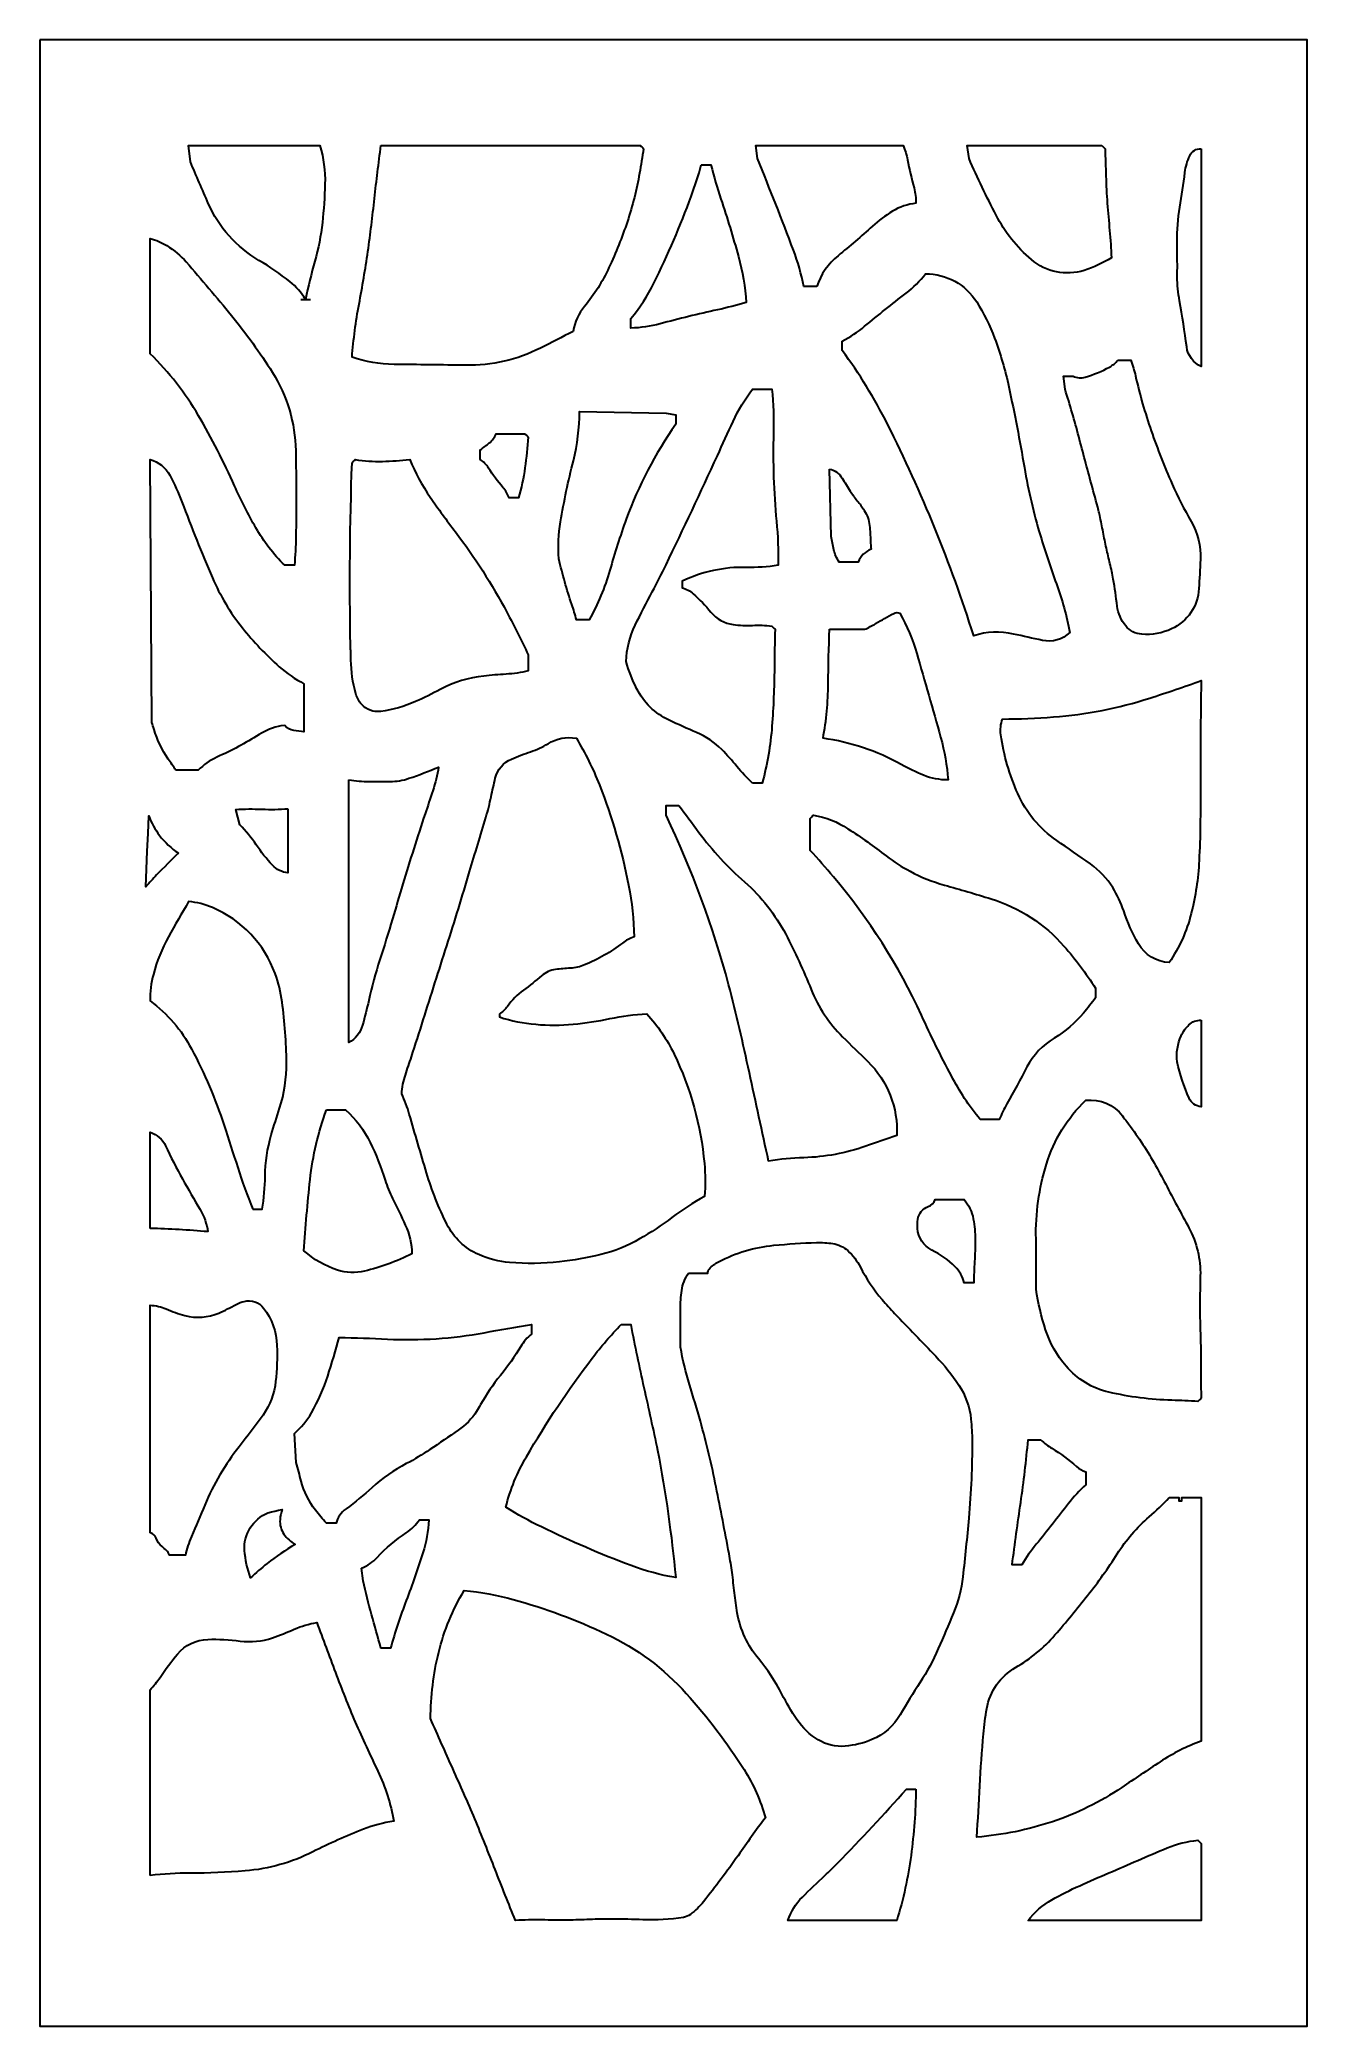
# Model space of a CAD drawing. Header units: centimetres. Extents: x -8.5 to -1.5, y -2 to 9.
import ezdxf

# ---------------------------------------------------------------- set-up
doc = ezdxf.new("R2010")
doc.units = ezdxf.units.CM
doc.header["$MEASUREMENT"] = 0
doc.layers.add('layer 1', color=7, linetype='Continuous')

msp = doc.modelspace()

# ---------------------------------------------------------------- linework, layer by layer
at = {"layer": 'layer 1', "color": 250, "lineweight": 30}
for points, knots in [([(-8.5021, 9.00077), (-8.5021, 9.00077), (-1.49954, 9.00077), (-1.49954, 9.00077), (-1.49954, 9.00077), (-1.49954, 9.00077), (-1.49954, -1.97621), (-1.49954, -1.97621), (-1.49954, -1.97621), (-1.49954, -1.97621), (-8.5021, -1.97621), (-8.5021, -1.97621), (-8.5021, -1.97621), (-8.5021, -1.97621), (-8.5021, 9.00077), (-8.5021, 9.00077)], [0, 0, 0, 0, 0.2, 0.2, 0.2, 0.2, 0.4, 0.4, 0.4, 0.4, 0.6, 0.6, 0.6, 0.6, 1, 1, 1, 1]), ([(-7.66993, 8.3261), (-7.63716, 8.24936), (-7.6041, 8.17274), (-7.57077, 8.09624), (-7.57077, 8.09624), (-7.51324, 7.96422), (-7.41528, 7.85396), (-7.29092, 7.78135), (-7.29092, 7.78135), (-7.23088, 7.74629), (-7.1735, 7.70685), (-7.11927, 7.66336), (-7.11927, 7.66336), (-7.08531, 7.63614), (-7.05627, 7.60328), (-7.03344, 7.56623), (-7.03344, 7.56623), (-7.01905, 7.63711), (-7.00204, 7.70745), (-6.98243, 7.77708), (-6.98243, 7.77708), (-6.9628, 7.8468), (-6.94888, 7.91799), (-6.94079, 7.98997), (-6.94079, 7.98997), (-6.93281, 8.06093), (-6.92793, 8.1322), (-6.92616, 8.20358), (-6.92616, 8.20358), (-6.92438, 8.27536), (-6.93371, 8.34697), (-6.95382, 8.4159), (-6.95382, 8.4159), (-6.95382, 8.4159), (-7.67959, 8.4159), (-7.67959, 8.4159), (-7.67959, 8.4159), (-7.67959, 8.4159), (-7.66993, 8.3261), (-7.66993, 8.3261)], [0, 0, 0, 0, 0.09090909, 0.09090909, 0.09090909, 0.09090909, 0.18181818, 0.18181818, 0.18181818, 0.18181818, 0.27272727, 0.27272727, 0.27272727, 0.27272727, 0.36363636, 0.36363636, 0.36363636, 0.36363636, 0.45454545, 0.45454545, 0.45454545, 0.45454545, 0.54545455, 0.54545455, 0.54545455, 0.54545455, 0.63636364, 0.63636364, 0.63636364, 0.63636364, 0.72727273, 0.72727273, 0.72727273, 0.72727273, 0.81818182, 0.81818182, 0.81818182, 0.81818182, 1, 1, 1, 1]), ([(-6.61747, 8.4159), (-6.6303, 8.31853), (-6.64207, 8.22102), (-6.65276, 8.12339), (-6.65276, 8.12339), (-6.66347, 8.02558), (-6.67549, 7.92793), (-6.6888, 7.83045), (-6.6888, 7.83045), (-6.70328, 7.73325), (-6.71964, 7.63634), (-6.73786, 7.53978), (-6.73786, 7.53978), (-6.75609, 7.44315), (-6.76908, 7.34561), (-6.77679, 7.24758), (-6.77679, 7.24758), (-6.70234, 7.22092), (-6.62396, 7.20702), (-6.54489, 7.20644), (-6.54489, 7.20644), (-6.41266, 7.20547), (-6.28045, 7.2039), (-6.14825, 7.20172), (-6.14825, 7.20172), (-6.0053, 7.19937), (-5.86399, 7.23181), (-5.7364, 7.29629), (-5.7364, 7.29629), (-5.67585, 7.32689), (-5.61549, 7.35785), (-5.55531, 7.38919), (-5.55531, 7.38919), (-5.54687, 7.44007), (-5.52508, 7.48783), (-5.49218, 7.52756), (-5.49218, 7.52756), (-5.43822, 7.59273), (-5.39287, 7.66456), (-5.35724, 7.7413), (-5.35724, 7.7413), (-5.31867, 7.82436), (-5.28477, 7.9095), (-5.25568, 7.99634), (-5.25568, 7.99634), (-5.22658, 8.08323), (-5.20415, 8.17222), (-5.18862, 8.26253), (-5.18862, 8.26253), (-5.18084, 8.30773), (-5.17324, 8.35296), (-5.16581, 8.39823), (-5.16581, 8.39823), (-5.16878, 8.40117), (-5.17174, 8.40412), (-5.17469, 8.40707), (-5.17469, 8.40707), (-5.17763, 8.41002), (-5.18058, 8.41296), (-5.18352, 8.4159), (-5.18352, 8.4159), (-5.18352, 8.4159), (-6.61747, 8.4159), (-6.61747, 8.4159)], [0, 0, 0, 0, 0.05882353, 0.05882353, 0.05882353, 0.05882353, 0.11764706, 0.11764706, 0.11764706, 0.11764706, 0.17647059, 0.17647059, 0.17647059, 0.17647059, 0.23529412, 0.23529412, 0.23529412, 0.23529412, 0.29411765, 0.29411765, 0.29411765, 0.29411765, 0.35294118, 0.35294118, 0.35294118, 0.35294118, 0.41176471, 0.41176471, 0.41176471, 0.41176471, 0.47058824, 0.47058824, 0.47058824, 0.47058824, 0.52941176, 0.52941176, 0.52941176, 0.52941176, 0.58823529, 0.58823529, 0.58823529, 0.58823529, 0.64705882, 0.64705882, 0.64705882, 0.64705882, 0.70588235, 0.70588235, 0.70588235, 0.70588235, 0.76470588, 0.76470588, 0.76470588, 0.76470588, 0.82352941, 0.82352941, 0.82352941, 0.82352941, 0.88235294, 0.88235294, 0.88235294, 0.88235294, 1, 1, 1, 1]), ([(-4.20987, 7.63699), (-4.18733, 7.70385), (-4.14628, 7.76299), (-4.09153, 7.8075), (-4.09153, 7.8075), (-4.02692, 7.86002), (-3.9637, 7.91421), (-3.90194, 7.97005), (-3.90194, 7.97005), (-3.86778, 8.00092), (-3.83084, 8.02859), (-3.7916, 8.05269), (-3.7916, 8.05269), (-3.75196, 8.07703), (-3.70738, 8.09226), (-3.66114, 8.09726), (-3.66114, 8.09726), (-3.66088, 8.1257), (-3.66449, 8.15405), (-3.67186, 8.18153), (-3.67186, 8.18153), (-3.68571, 8.23314), (-3.69773, 8.28522), (-3.70791, 8.33768), (-3.70791, 8.33768), (-3.71312, 8.36453), (-3.72117, 8.39075), (-3.73191, 8.4159), (-3.73191, 8.4159), (-3.73191, 8.4159), (-4.54622, 8.4159), (-4.54622, 8.4159), (-4.54622, 8.4159), (-4.54622, 8.4159), (-4.53703, 8.3443), (-4.53703, 8.3443), (-4.53703, 8.3443), (-4.4683, 8.17657), (-4.40204, 8.00783), (-4.33826, 7.83816), (-4.33826, 7.83816), (-4.31368, 7.77277), (-4.29444, 7.70548), (-4.28073, 7.63699), (-4.28073, 7.63699), (-4.28073, 7.63699), (-4.20987, 7.63699), (-4.20987, 7.63699)], [0, 0, 0, 0, 0.07692308, 0.07692308, 0.07692308, 0.07692308, 0.15384615, 0.15384615, 0.15384615, 0.15384615, 0.23076923, 0.23076923, 0.23076923, 0.23076923, 0.30769231, 0.30769231, 0.30769231, 0.30769231, 0.38461538, 0.38461538, 0.38461538, 0.38461538, 0.46153846, 0.46153846, 0.46153846, 0.46153846, 0.53846154, 0.53846154, 0.53846154, 0.53846154, 0.61538462, 0.61538462, 0.61538462, 0.61538462, 0.69230769, 0.69230769, 0.69230769, 0.69230769, 0.76923077, 0.76923077, 0.76923077, 0.76923077, 0.84615385, 0.84615385, 0.84615385, 0.84615385, 1, 1, 1, 1]), ([(-2.63434, 8.4159), (-2.63434, 8.4159), (-3.37789, 8.4159), (-3.37789, 8.4159), (-3.37789, 8.4159), (-3.37789, 8.4159), (-3.36818, 8.34386), (-3.36818, 8.34386), (-3.36818, 8.34386), (-3.32155, 8.23783), (-3.27155, 8.13333), (-3.21824, 8.03049), (-3.21824, 8.03049), (-3.16981, 7.93707), (-3.1038, 7.85392), (-3.02378, 7.78558), (-3.02378, 7.78558), (-2.94312, 7.71672), (-2.83279, 7.69425), (-2.73166, 7.72618), (-2.73166, 7.72618), (-2.67868, 7.74289), (-2.62814, 7.76646), (-2.58129, 7.79631), (-2.58129, 7.79631), (-2.58354, 7.84653), (-2.5869, 7.89669), (-2.59138, 7.94676), (-2.59138, 7.94676), (-2.59585, 7.99682), (-2.60018, 8.04689), (-2.60438, 8.09697), (-2.60438, 8.09697), (-2.60794, 8.1471), (-2.61043, 8.1973), (-2.61187, 8.24754), (-2.61187, 8.24754), (-2.6133, 8.29777), (-2.6149, 8.348), (-2.61666, 8.39823), (-2.61666, 8.39823), (-2.61666, 8.39823), (-2.62551, 8.40707), (-2.62551, 8.40707), (-2.62551, 8.40707), (-2.62551, 8.40707), (-2.63434, 8.4159), (-2.63434, 8.4159)], [0, 0, 0, 0, 0.07692308, 0.07692308, 0.07692308, 0.07692308, 0.15384615, 0.15384615, 0.15384615, 0.15384615, 0.23076923, 0.23076923, 0.23076923, 0.23076923, 0.30769231, 0.30769231, 0.30769231, 0.30769231, 0.38461538, 0.38461538, 0.38461538, 0.38461538, 0.46153846, 0.46153846, 0.46153846, 0.46153846, 0.53846154, 0.53846154, 0.53846154, 0.53846154, 0.61538462, 0.61538462, 0.61538462, 0.61538462, 0.69230769, 0.69230769, 0.69230769, 0.69230769, 0.76923077, 0.76923077, 0.76923077, 0.76923077, 0.84615385, 0.84615385, 0.84615385, 0.84615385, 1, 1, 1, 1]), ([(-2.0856, 8.39823), (-2.11261, 8.39985), (-2.13781, 8.38471), (-2.14901, 8.36008), (-2.14901, 8.36008), (-2.16245, 8.3306), (-2.17137, 8.29927), (-2.17547, 8.26713), (-2.17547, 8.26713), (-2.18365, 8.20312), (-2.19296, 8.13926), (-2.20338, 8.07559), (-2.20338, 8.07559), (-2.21382, 8.01181), (-2.21903, 7.94729), (-2.21894, 7.88265), (-2.21894, 7.88265), (-2.21891, 7.85054), (-2.21848, 7.81843), (-2.21769, 7.78632), (-2.21769, 7.78632), (-2.21689, 7.75421), (-2.21711, 7.72209), (-2.21832, 7.68999), (-2.21832, 7.68999), (-2.21713, 7.64574), (-2.21269, 7.60165), (-2.20505, 7.55805), (-2.20505, 7.55805), (-2.19022, 7.47348), (-2.17712, 7.38861), (-2.16575, 7.3035), (-2.16575, 7.3035), (-2.15936, 7.25584), (-2.12919, 7.21473), (-2.0856, 7.19442), (-2.0856, 7.19442), (-2.0856, 7.19442), (-2.0856, 8.39823), (-2.0856, 8.39823)], [0, 0, 0, 0, 0.09090909, 0.09090909, 0.09090909, 0.09090909, 0.18181818, 0.18181818, 0.18181818, 0.18181818, 0.27272727, 0.27272727, 0.27272727, 0.27272727, 0.36363636, 0.36363636, 0.36363636, 0.36363636, 0.45454545, 0.45454545, 0.45454545, 0.45454545, 0.54545455, 0.54545455, 0.54545455, 0.54545455, 0.63636364, 0.63636364, 0.63636364, 0.63636364, 0.72727273, 0.72727273, 0.72727273, 0.72727273, 0.81818182, 0.81818182, 0.81818182, 0.81818182, 1, 1, 1, 1]), ([(-4.84716, 8.3097), (-4.86319, 8.2506), (-4.88184, 8.19223), (-4.90305, 8.13478), (-4.90305, 8.13478), (-4.96325, 7.97176), (-5.03195, 7.81199), (-5.10887, 7.65616), (-5.10887, 7.65616), (-5.14353, 7.58594), (-5.18644, 7.52008), (-5.23667, 7.45999), (-5.23667, 7.45999), (-5.23667, 7.45999), (-5.23667, 7.4069), (-5.23667, 7.4069), (-5.23667, 7.4069), (-5.18214, 7.40908), (-5.12802, 7.41717), (-5.07524, 7.43105), (-5.07524, 7.43105), (-5.02262, 7.4449), (-4.96992, 7.45842), (-4.91714, 7.47163), (-4.91714, 7.47163), (-4.86399, 7.48407), (-4.8108, 7.49629), (-4.75755, 7.50831), (-4.75755, 7.50831), (-4.70448, 7.52029), (-4.65174, 7.53369), (-4.59939, 7.54851), (-4.59939, 7.54851), (-4.60455, 7.63472), (-4.61888, 7.72013), (-4.64213, 7.80331), (-4.64213, 7.80331), (-4.67187, 7.9097), (-4.70417, 8.01536), (-4.73901, 8.12019), (-4.73901, 8.12019), (-4.75976, 8.18264), (-4.77814, 8.24585), (-4.7941, 8.3097), (-4.7941, 8.3097), (-4.7941, 8.3097), (-4.84716, 8.3097), (-4.84716, 8.3097)], [0, 0, 0, 0, 0.07692308, 0.07692308, 0.07692308, 0.07692308, 0.15384615, 0.15384615, 0.15384615, 0.15384615, 0.23076923, 0.23076923, 0.23076923, 0.23076923, 0.30769231, 0.30769231, 0.30769231, 0.30769231, 0.38461538, 0.38461538, 0.38461538, 0.38461538, 0.46153846, 0.46153846, 0.46153846, 0.46153846, 0.53846154, 0.53846154, 0.53846154, 0.53846154, 0.61538462, 0.61538462, 0.61538462, 0.61538462, 0.69230769, 0.69230769, 0.69230769, 0.69230769, 0.76923077, 0.76923077, 0.76923077, 0.76923077, 0.84615385, 0.84615385, 0.84615385, 0.84615385, 1, 1, 1, 1]), ([(-7.89206, 7.26528), (-7.78768, 7.16387), (-7.69762, 7.04863), (-7.62444, 6.92283), (-7.62444, 6.92283), (-7.55154, 6.79752), (-7.48534, 6.66842), (-7.42612, 6.5361), (-7.42612, 6.5361), (-7.39056, 6.45665), (-7.35119, 6.37898), (-7.30813, 6.30334), (-7.30813, 6.30334), (-7.26487, 6.22736), (-7.21116, 6.15787), (-7.14853, 6.09687), (-7.14853, 6.09687), (-7.14853, 6.09687), (-7.09544, 6.09687), (-7.09544, 6.09687), (-7.09544, 6.09687), (-7.09039, 6.14903), (-7.08751, 6.20138), (-7.08682, 6.25379), (-7.08682, 6.25379), (-7.0847, 6.4126), (-7.0851, 6.57144), (-7.08803, 6.73024), (-7.08803, 6.73024), (-7.09086, 6.88352), (-7.13541, 7.03305), (-7.21698, 7.16286), (-7.21698, 7.16286), (-7.28583, 7.27245), (-7.36147, 7.37759), (-7.4435, 7.4777), (-7.4435, 7.4777), (-7.52513, 7.57733), (-7.60827, 7.67572), (-7.6929, 7.77283), (-7.6929, 7.77283), (-7.72361, 7.80807), (-7.75943, 7.83849), (-7.79919, 7.86307), (-7.79919, 7.86307), (-7.82797, 7.88086), (-7.85928, 7.89418), (-7.89206, 7.90257), (-7.89206, 7.90257), (-7.89206, 7.90257), (-7.89206, 7.26528), (-7.89206, 7.26528)], [0, 0, 0, 0, 0.07142857, 0.07142857, 0.07142857, 0.07142857, 0.14285714, 0.14285714, 0.14285714, 0.14285714, 0.21428571, 0.21428571, 0.21428571, 0.21428571, 0.28571429, 0.28571429, 0.28571429, 0.28571429, 0.35714286, 0.35714286, 0.35714286, 0.35714286, 0.42857143, 0.42857143, 0.42857143, 0.42857143, 0.5, 0.5, 0.5, 0.5, 0.57142857, 0.57142857, 0.57142857, 0.57142857, 0.64285714, 0.64285714, 0.64285714, 0.64285714, 0.71428571, 0.71428571, 0.71428571, 0.71428571, 0.78571429, 0.78571429, 0.78571429, 0.78571429, 0.85714286, 0.85714286, 0.85714286, 0.85714286, 1, 1, 1, 1]), ([(-4.06824, 7.33605), (-4.06824, 7.33605), (-4.06824, 7.28299), (-4.06824, 7.28299), (-4.06824, 7.28299), (-3.97378, 7.15478), (-3.89025, 7.01885), (-3.81855, 6.87665), (-3.81855, 6.87665), (-3.62878, 6.50034), (-3.46957, 6.1093), (-3.34248, 5.70746), (-3.34248, 5.70746), (-3.27123, 5.73045), (-3.19504, 5.73371), (-3.12207, 5.71692), (-3.12207, 5.71692), (-3.06905, 5.7047), (-3.01592, 5.69292), (-2.96271, 5.68155), (-2.96271, 5.68155), (-2.90812, 5.66991), (-2.85137, 5.68624), (-2.81136, 5.72517), (-2.81136, 5.72517), (-2.82846, 5.81682), (-2.85321, 5.90686), (-2.88537, 5.99437), (-2.88537, 5.99437), (-2.91748, 6.08173), (-2.94693, 6.17006), (-2.97371, 6.25921), (-2.97371, 6.25921), (-3.01092, 6.38317), (-3.0405, 6.50932), (-3.06226, 6.6369), (-3.06226, 6.6369), (-3.08774, 6.78631), (-3.11648, 6.93514), (-3.14843, 7.08331), (-3.14843, 7.08331), (-3.16814, 7.17473), (-3.19438, 7.2646), (-3.22694, 7.35228), (-3.22694, 7.35228), (-3.25289, 7.42212), (-3.28603, 7.48906), (-3.32585, 7.55204), (-3.32585, 7.55204), (-3.38708, 7.64885), (-3.49344, 7.70762), (-3.60798, 7.70784), (-3.60798, 7.70784), (-3.63938, 7.66758), (-3.67571, 7.63142), (-3.71611, 7.60021), (-3.71611, 7.60021), (-3.79332, 7.54056), (-3.86953, 7.47964), (-3.94472, 7.41747), (-3.94472, 7.41747), (-3.98284, 7.38596), (-4.02426, 7.35865), (-4.06824, 7.33605)], [0, 0, 0, 0, 0.05882353, 0.05882353, 0.05882353, 0.05882353, 0.11764706, 0.11764706, 0.11764706, 0.11764706, 0.17647059, 0.17647059, 0.17647059, 0.17647059, 0.23529412, 0.23529412, 0.23529412, 0.23529412, 0.29411765, 0.29411765, 0.29411765, 0.29411765, 0.35294118, 0.35294118, 0.35294118, 0.35294118, 0.41176471, 0.41176471, 0.41176471, 0.41176471, 0.47058824, 0.47058824, 0.47058824, 0.47058824, 0.52941176, 0.52941176, 0.52941176, 0.52941176, 0.58823529, 0.58823529, 0.58823529, 0.58823529, 0.64705882, 0.64705882, 0.64705882, 0.64705882, 0.70588235, 0.70588235, 0.70588235, 0.70588235, 0.76470588, 0.76470588, 0.76470588, 0.76470588, 0.82352941, 0.82352941, 0.82352941, 0.82352941, 0.88235294, 0.88235294, 0.88235294, 0.88235294, 1, 1, 1, 1]), ([(-2.54586, 7.22986), (-2.55864, 7.21445), (-2.57427, 7.20166), (-2.5919, 7.19219), (-2.5919, 7.19219), (-2.6346, 7.16925), (-2.67945, 7.15053), (-2.72578, 7.13629), (-2.72578, 7.13629), (-2.74823, 7.12939), (-2.77248, 7.1312), (-2.79366, 7.14135), (-2.79366, 7.14135), (-2.79366, 7.14135), (-2.84679, 7.14135), (-2.84679, 7.14135), (-2.84679, 7.14135), (-2.84679, 7.14135), (-2.8376, 7.06972), (-2.8376, 7.06972), (-2.8376, 7.06972), (-2.81052, 6.98299), (-2.7853, 6.8957), (-2.76199, 6.80789), (-2.76199, 6.80789), (-2.73872, 6.72028), (-2.71539, 6.6327), (-2.69198, 6.54514), (-2.69198, 6.54514), (-2.67842, 6.49666), (-2.66527, 6.44806), (-2.65251, 6.39936), (-2.65251, 6.39936), (-2.65012, 6.39026), (-2.64789, 6.38111), (-2.64582, 6.37193), (-2.64582, 6.37193), (-2.6393, 6.34156), (-2.63311, 6.31112), (-2.62725, 6.28062), (-2.62725, 6.28062), (-2.62152, 6.25078), (-2.61553, 6.22098), (-2.60929, 6.19124), (-2.60929, 6.19124), (-2.60299, 6.16274), (-2.59634, 6.13432), (-2.58935, 6.10598), (-2.58935, 6.10598), (-2.58234, 6.07764), (-2.57632, 6.04906), (-2.57127, 6.02031), (-2.57127, 6.02031), (-2.56306, 5.97082), (-2.55587, 5.92117), (-2.54971, 5.87139), (-2.54971, 5.87139), (-2.5447, 5.83092), (-2.52828, 5.79275), (-2.50234, 5.76129), (-2.50234, 5.76129), (-2.48039, 5.73468), (-2.44859, 5.71816), (-2.4142, 5.71553), (-2.4142, 5.71553), (-2.35749, 5.71117), (-2.30062, 5.72141), (-2.24899, 5.74527), (-2.24899, 5.74527), (-2.16126, 5.78565), (-2.10313, 5.87118), (-2.098, 5.96762), (-2.098, 5.96762), (-2.09512, 6.0214), (-2.09247, 6.07519), (-2.09004, 6.12899), (-2.09004, 6.12899), (-2.08672, 6.20241), (-2.10437, 6.27522), (-2.14096, 6.33896), (-2.14096, 6.33896), (-2.17936, 6.40585), (-2.21444, 6.47459), (-2.24608, 6.54493), (-2.24608, 6.54493), (-2.28824, 6.64144), (-2.32667, 6.73955), (-2.36129, 6.83903), (-2.36129, 6.83903), (-2.39591, 6.93855), (-2.42498, 7.03992), (-2.44835, 7.14266), (-2.44835, 7.14266), (-2.45509, 7.17234), (-2.46401, 7.20148), (-2.47502, 7.22986), (-2.47502, 7.22986), (-2.47502, 7.22986), (-2.54586, 7.22986), (-2.54586, 7.22986)], [0, 0, 0, 0, 0.03846154, 0.03846154, 0.03846154, 0.03846154, 0.07692308, 0.07692308, 0.07692308, 0.07692308, 0.11538462, 0.11538462, 0.11538462, 0.11538462, 0.15384615, 0.15384615, 0.15384615, 0.15384615, 0.19230769, 0.19230769, 0.19230769, 0.19230769, 0.23076923, 0.23076923, 0.23076923, 0.23076923, 0.26923077, 0.26923077, 0.26923077, 0.26923077, 0.30769231, 0.30769231, 0.30769231, 0.30769231, 0.34615385, 0.34615385, 0.34615385, 0.34615385, 0.38461538, 0.38461538, 0.38461538, 0.38461538, 0.42307692, 0.42307692, 0.42307692, 0.42307692, 0.46153846, 0.46153846, 0.46153846, 0.46153846, 0.5, 0.5, 0.5, 0.5, 0.53846154, 0.53846154, 0.53846154, 0.53846154, 0.57692308, 0.57692308, 0.57692308, 0.57692308, 0.61538462, 0.61538462, 0.61538462, 0.61538462, 0.65384615, 0.65384615, 0.65384615, 0.65384615, 0.69230769, 0.69230769, 0.69230769, 0.69230769, 0.73076923, 0.73076923, 0.73076923, 0.73076923, 0.76923077, 0.76923077, 0.76923077, 0.76923077, 0.80769231, 0.80769231, 0.80769231, 0.80769231, 0.84615385, 0.84615385, 0.84615385, 0.84615385, 0.88461538, 0.88461538, 0.88461538, 0.88461538, 0.92307692, 0.92307692, 0.92307692, 0.92307692, 1, 1, 1, 1]), ([(-4.56394, 4.89312), (-4.56394, 4.89312), (-4.51081, 4.89312), (-4.51081, 4.89312), (-4.51081, 4.89312), (-4.48277, 4.99624), (-4.46465, 5.10178), (-4.4567, 5.20835), (-4.4567, 5.20835), (-4.44878, 5.3147), (-4.44436, 5.42128), (-4.44346, 5.52792), (-4.44346, 5.52792), (-4.44286, 5.59956), (-4.44172, 5.67121), (-4.44005, 5.74283), (-4.44005, 5.74283), (-4.44594, 5.74874), (-4.45184, 5.75463), (-4.45775, 5.76052), (-4.45775, 5.76052), (-4.4931, 5.76521), (-4.5288, 5.76662), (-4.56441, 5.76473), (-4.56441, 5.76473), (-4.60002, 5.76283), (-4.63574, 5.76434), (-4.67106, 5.76925), (-4.67106, 5.76925), (-4.71913, 5.77592), (-4.76298, 5.80037), (-4.79394, 5.83775), (-4.79394, 5.83775), (-4.8239, 5.87391), (-4.85652, 5.90778), (-4.89154, 5.93908), (-4.89154, 5.93908), (-4.9093, 5.95495), (-4.93047, 5.96655), (-4.95342, 5.97297), (-4.95342, 5.97297), (-4.95342, 5.97297), (-4.95342, 6.0084), (-4.95342, 6.0084), (-4.95342, 6.0084), (-4.84299, 6.06185), (-4.72132, 6.08807), (-4.59868, 6.08486), (-4.59868, 6.08486), (-4.53965, 6.08331), (-4.48061, 6.08733), (-4.42234, 6.09687), (-4.42234, 6.09687), (-4.42086, 6.17817), (-4.42402, 6.25948), (-4.43183, 6.34043), (-4.43183, 6.34043), (-4.43962, 6.42131), (-4.44486, 6.50244), (-4.44754, 6.58366), (-4.44754, 6.58366), (-4.4502, 6.6648), (-4.45043, 6.74602), (-4.44823, 6.82718), (-4.44823, 6.82718), (-4.44602, 6.90842), (-4.4492, 6.9897), (-4.45775, 7.07052), (-4.45775, 7.07052), (-4.45775, 7.07052), (-4.56394, 7.07052), (-4.56394, 7.07052), (-4.56394, 7.07052), (-4.60597, 7.01486), (-4.64203, 6.95494), (-4.67153, 6.89173), (-4.67153, 6.89173), (-4.70093, 6.82871), (-4.72979, 6.76542), (-4.75808, 6.70188), (-4.75808, 6.70188), (-4.85069, 6.50001), (-4.9454, 6.29911), (-5.04218, 6.09919), (-5.04218, 6.09919), (-5.06645, 6.04906), (-5.09166, 5.99938), (-5.1178, 5.95019), (-5.1178, 5.95019), (-5.15023, 5.88923), (-5.1817, 5.82776), (-5.21217, 5.7658), (-5.21217, 5.7658), (-5.243, 5.70314), (-5.26016, 5.63467), (-5.26252, 5.56487), (-5.26252, 5.56487), (-5.24803, 5.5133), (-5.22858, 5.46325), (-5.20444, 5.41543), (-5.20444, 5.41543), (-5.16584, 5.339), (-5.10291, 5.27764), (-5.0255, 5.24103), (-5.0255, 5.24103), (-4.97506, 5.21717), (-4.92417, 5.19428), (-4.87286, 5.17236), (-4.87286, 5.17236), (-4.82108, 5.15024), (-4.77405, 5.11831), (-4.73438, 5.07835), (-4.73438, 5.07835), (-4.70481, 5.04856), (-4.6767, 5.01734), (-4.65016, 4.98482), (-4.65016, 4.98482), (-4.62359, 4.95227), (-4.59478, 4.92164), (-4.56394, 4.89312)], [0, 0, 0, 0, 0.03225806, 0.03225806, 0.03225806, 0.03225806, 0.06451613, 0.06451613, 0.06451613, 0.06451613, 0.09677419, 0.09677419, 0.09677419, 0.09677419, 0.12903226, 0.12903226, 0.12903226, 0.12903226, 0.16129032, 0.16129032, 0.16129032, 0.16129032, 0.19354839, 0.19354839, 0.19354839, 0.19354839, 0.22580645, 0.22580645, 0.22580645, 0.22580645, 0.25806452, 0.25806452, 0.25806452, 0.25806452, 0.29032258, 0.29032258, 0.29032258, 0.29032258, 0.32258065, 0.32258065, 0.32258065, 0.32258065, 0.35483871, 0.35483871, 0.35483871, 0.35483871, 0.38709677, 0.38709677, 0.38709677, 0.38709677, 0.41935484, 0.41935484, 0.41935484, 0.41935484, 0.4516129, 0.4516129, 0.4516129, 0.4516129, 0.48387097, 0.48387097, 0.48387097, 0.48387097, 0.51612903, 0.51612903, 0.51612903, 0.51612903, 0.5483871, 0.5483871, 0.5483871, 0.5483871, 0.58064516, 0.58064516, 0.58064516, 0.58064516, 0.61290323, 0.61290323, 0.61290323, 0.61290323, 0.64516129, 0.64516129, 0.64516129, 0.64516129, 0.67741935, 0.67741935, 0.67741935, 0.67741935, 0.70967742, 0.70967742, 0.70967742, 0.70967742, 0.74193548, 0.74193548, 0.74193548, 0.74193548, 0.77419355, 0.77419355, 0.77419355, 0.77419355, 0.80645161, 0.80645161, 0.80645161, 0.80645161, 0.83870968, 0.83870968, 0.83870968, 0.83870968, 0.87096774, 0.87096774, 0.87096774, 0.87096774, 0.90322581, 0.90322581, 0.90322581, 0.90322581, 0.93548387, 0.93548387, 0.93548387, 0.93548387, 1, 1, 1, 1]), ([(-4.98878, 6.87578), (-4.98878, 6.87578), (-4.98878, 6.92891), (-4.98878, 6.92891), (-4.98878, 6.92891), (-4.98878, 6.92891), (-5.04128, 6.93766), (-5.04128, 6.93766), (-5.04128, 6.93766), (-5.04128, 6.93766), (-5.51991, 6.94663), (-5.51991, 6.94663), (-5.51991, 6.94663), (-5.52022, 6.85481), (-5.53173, 6.76334), (-5.5542, 6.67431), (-5.5542, 6.67431), (-5.5823, 6.56295), (-5.60583, 6.4505), (-5.62472, 6.33721), (-5.62472, 6.33721), (-5.63604, 6.26937), (-5.63942, 6.20045), (-5.63479, 6.13182), (-5.63479, 6.13182), (-5.62407, 6.08944), (-5.61283, 6.04718), (-5.60108, 6.00507), (-5.60108, 6.00507), (-5.58932, 5.96296), (-5.57641, 5.92117), (-5.56235, 5.87976), (-5.56235, 5.87976), (-5.55767, 5.86596), (-5.55318, 5.85209), (-5.54891, 5.83816), (-5.54891, 5.83816), (-5.54465, 5.82422), (-5.54088, 5.81013), (-5.53761, 5.79592), (-5.53761, 5.79592), (-5.53761, 5.79592), (-5.46676, 5.79592), (-5.46676, 5.79592), (-5.46676, 5.79592), (-5.41799, 5.88224), (-5.37969, 5.97403), (-5.35266, 6.06941), (-5.35266, 6.06941), (-5.32571, 6.16447), (-5.2955, 6.25858), (-5.26207, 6.35157), (-5.26207, 6.35157), (-5.19375, 6.53725), (-5.10188, 6.71344), (-4.98878, 6.87578)], [0, 0, 0, 0, 0.06666667, 0.06666667, 0.06666667, 0.06666667, 0.13333333, 0.13333333, 0.13333333, 0.13333333, 0.2, 0.2, 0.2, 0.2, 0.26666667, 0.26666667, 0.26666667, 0.26666667, 0.33333333, 0.33333333, 0.33333333, 0.33333333, 0.4, 0.4, 0.4, 0.4, 0.46666667, 0.46666667, 0.46666667, 0.46666667, 0.53333333, 0.53333333, 0.53333333, 0.53333333, 0.6, 0.6, 0.6, 0.6, 0.66666667, 0.66666667, 0.66666667, 0.66666667, 0.73333333, 0.73333333, 0.73333333, 0.73333333, 0.8, 0.8, 0.8, 0.8, 0.86666667, 0.86666667, 0.86666667, 0.86666667, 1, 1, 1, 1]), ([(-5.82083, 6.82271), (-5.82083, 6.82271), (-5.98016, 6.82271), (-5.98016, 6.82271), (-5.98016, 6.82271), (-5.9891, 6.80337), (-6.00226, 6.78628), (-6.01867, 6.7727), (-6.01867, 6.7727), (-6.03489, 6.75929), (-6.05155, 6.74644), (-6.06864, 6.73416), (-6.06864, 6.73416), (-6.06864, 6.73416), (-6.06864, 6.68106), (-6.06864, 6.68106), (-6.06864, 6.68106), (-6.05029, 6.66874), (-6.03466, 6.65277), (-6.02274, 6.63415), (-6.02274, 6.63415), (-5.99864, 6.59649), (-5.97193, 6.56057), (-5.94282, 6.52663), (-5.94282, 6.52663), (-5.92816, 6.50955), (-5.91681, 6.48989), (-5.90933, 6.46867), (-5.90933, 6.46867), (-5.90933, 6.46867), (-5.85627, 6.46867), (-5.85627, 6.46867), (-5.85627, 6.46867), (-5.84101, 6.52347), (-5.82944, 6.57922), (-5.82163, 6.63556), (-5.82163, 6.63556), (-5.81383, 6.69186), (-5.80765, 6.74836), (-5.80312, 6.80502), (-5.80312, 6.80502), (-5.80608, 6.80795), (-5.80904, 6.81089), (-5.81198, 6.81384), (-5.81198, 6.81384), (-5.81493, 6.8168), (-5.81788, 6.81975), (-5.82083, 6.82271)], [0, 0, 0, 0, 0.07692308, 0.07692308, 0.07692308, 0.07692308, 0.15384615, 0.15384615, 0.15384615, 0.15384615, 0.23076923, 0.23076923, 0.23076923, 0.23076923, 0.30769231, 0.30769231, 0.30769231, 0.30769231, 0.38461538, 0.38461538, 0.38461538, 0.38461538, 0.46153846, 0.46153846, 0.46153846, 0.46153846, 0.53846154, 0.53846154, 0.53846154, 0.53846154, 0.61538462, 0.61538462, 0.61538462, 0.61538462, 0.69230769, 0.69230769, 0.69230769, 0.69230769, 0.76923077, 0.76923077, 0.76923077, 0.76923077, 0.84615385, 0.84615385, 0.84615385, 0.84615385, 1, 1, 1, 1]), ([(-7.75043, 4.96391), (-7.75043, 4.96391), (-7.62648, 4.96391), (-7.62648, 4.96391), (-7.62648, 4.96391), (-7.59708, 4.99461), (-7.56198, 5.01929), (-7.52315, 5.03658), (-7.52315, 5.03658), (-7.44272, 5.0724), (-7.36498, 5.11398), (-7.29053, 5.16099), (-7.29053, 5.16099), (-7.25351, 5.18436), (-7.21261, 5.20097), (-7.16977, 5.21001), (-7.16977, 5.21001), (-7.16977, 5.21001), (-7.14853, 5.21178), (-7.14853, 5.21178), (-7.14853, 5.21178), (-7.1366, 5.19591), (-7.11853, 5.18583), (-7.09875, 5.18404), (-7.09875, 5.18404), (-7.07982, 5.18232), (-7.06098, 5.17975), (-7.04228, 5.17634), (-7.04228, 5.17634), (-7.04228, 5.17634), (-7.04228, 5.44187), (-7.04228, 5.44187), (-7.04228, 5.44187), (-7.09136, 5.46778), (-7.13714, 5.49951), (-7.17862, 5.53638), (-7.17862, 5.53638), (-7.25266, 5.60219), (-7.32098, 5.67421), (-7.38278, 5.75164), (-7.38278, 5.75164), (-7.44991, 5.83573), (-7.50544, 5.92847), (-7.54787, 6.02734), (-7.54787, 6.02734), (-7.60729, 6.16578), (-7.66366, 6.30552), (-7.71692, 6.44644), (-7.71692, 6.44644), (-7.73611, 6.49726), (-7.75844, 6.54684), (-7.78376, 6.59488), (-7.78376, 6.59488), (-7.80624, 6.6375), (-7.84549, 6.66874), (-7.89206, 6.68106), (-7.89206, 6.68106), (-7.89206, 6.68106), (-7.88271, 5.22818), (-7.88271, 5.22818), (-7.88271, 5.22818), (-7.87836, 5.21558), (-7.87429, 5.20289), (-7.87052, 5.19011), (-7.87052, 5.19011), (-7.85317, 5.13135), (-7.82657, 5.07574), (-7.79172, 5.02536), (-7.79172, 5.02536), (-7.7847, 5.01521), (-7.77766, 5.00507), (-7.77063, 4.99494), (-7.77063, 4.99494), (-7.76358, 4.98481), (-7.75685, 4.97446), (-7.75043, 4.96391)], [0, 0, 0, 0, 0.05, 0.05, 0.05, 0.05, 0.1, 0.1, 0.1, 0.1, 0.15, 0.15, 0.15, 0.15, 0.2, 0.2, 0.2, 0.2, 0.25, 0.25, 0.25, 0.25, 0.3, 0.3, 0.3, 0.3, 0.35, 0.35, 0.35, 0.35, 0.4, 0.4, 0.4, 0.4, 0.45, 0.45, 0.45, 0.45, 0.5, 0.5, 0.5, 0.5, 0.55, 0.55, 0.55, 0.55, 0.6, 0.6, 0.6, 0.6, 0.65, 0.65, 0.65, 0.65, 0.7, 0.7, 0.7, 0.7, 0.75, 0.75, 0.75, 0.75, 0.8, 0.8, 0.8, 0.8, 0.85, 0.85, 0.85, 0.85, 0.9, 0.9, 0.9, 0.9, 1, 1, 1, 1]), ([(-5.80312, 5.60119), (-5.84089, 5.68065), (-5.88032, 5.7593), (-5.9214, 5.8371), (-5.9214, 5.8371), (-6.00367, 5.99294), (-6.09883, 6.1416), (-6.20591, 6.28157), (-6.20591, 6.28157), (-6.25386, 6.34425), (-6.30021, 6.40814), (-6.34494, 6.47316), (-6.34494, 6.47316), (-6.38977, 6.53835), (-6.42771, 6.60803), (-6.45814, 6.68106), (-6.45814, 6.68106), (-6.50816, 6.67598), (-6.55835, 6.67263), (-6.6086, 6.67104), (-6.6086, 6.67104), (-6.65896, 6.66944), (-6.70936, 6.6728), (-6.75906, 6.68106), (-6.75906, 6.68106), (-6.76202, 6.67812), (-6.76497, 6.67517), (-6.76792, 6.67222), (-6.76792, 6.67222), (-6.77087, 6.66927), (-6.77382, 6.66633), (-6.77679, 6.66339), (-6.77679, 6.66339), (-6.78855, 6.3271), (-6.79148, 5.99057), (-6.78558, 5.65413), (-6.78558, 5.65413), (-6.78387, 5.6272), (-6.78287, 5.60024), (-6.78256, 5.57326), (-6.78256, 5.57326), (-6.78185, 5.51039), (-6.77296, 5.4479), (-6.7561, 5.38732), (-6.7561, 5.38732), (-6.75008, 5.36571), (-6.73928, 5.34574), (-6.72447, 5.32888), (-6.72447, 5.32888), (-6.69799, 5.29875), (-6.65823, 5.28386), (-6.61847, 5.28924), (-6.61847, 5.28924), (-6.55179, 5.29824), (-6.48675, 5.31666), (-6.42525, 5.34396), (-6.42525, 5.34396), (-6.37904, 5.36446), (-6.33361, 5.38666), (-6.28906, 5.41055), (-6.28906, 5.41055), (-6.21466, 5.45043), (-6.13323, 5.4756), (-6.0493, 5.48468), (-6.0493, 5.48468), (-6.00822, 5.48912), (-5.96704, 5.4926), (-5.9258, 5.49511), (-5.9258, 5.49511), (-5.88449, 5.49763), (-5.84347, 5.50352), (-5.80312, 5.51271), (-5.80312, 5.51271), (-5.80312, 5.51271), (-5.80312, 5.60119), (-5.80312, 5.60119)], [0, 0, 0, 0, 0.05, 0.05, 0.05, 0.05, 0.1, 0.1, 0.1, 0.1, 0.15, 0.15, 0.15, 0.15, 0.2, 0.2, 0.2, 0.2, 0.25, 0.25, 0.25, 0.25, 0.3, 0.3, 0.3, 0.3, 0.35, 0.35, 0.35, 0.35, 0.4, 0.4, 0.4, 0.4, 0.45, 0.45, 0.45, 0.45, 0.5, 0.5, 0.5, 0.5, 0.55, 0.55, 0.55, 0.55, 0.6, 0.6, 0.6, 0.6, 0.65, 0.65, 0.65, 0.65, 0.7, 0.7, 0.7, 0.7, 0.75, 0.75, 0.75, 0.75, 0.8, 0.8, 0.8, 0.8, 0.85, 0.85, 0.85, 0.85, 0.9, 0.9, 0.9, 0.9, 1, 1, 1, 1]), ([(-4.13911, 6.62798), (-4.13911, 6.62798), (-4.13008, 6.25548), (-4.13008, 6.25548), (-4.13008, 6.25548), (-4.12512, 6.23126), (-4.12006, 6.20705), (-4.1149, 6.18287), (-4.1149, 6.18287), (-4.10968, 6.15847), (-4.09986, 6.13529), (-4.08595, 6.11457), (-4.08595, 6.11457), (-4.08595, 6.11457), (-3.9798, 6.11457), (-3.9798, 6.11457), (-3.9798, 6.11457), (-3.96758, 6.14734), (-3.9417, 6.17321), (-3.90893, 6.18543), (-3.90893, 6.18543), (-3.91077, 6.20003), (-3.91189, 6.21471), (-3.91227, 6.22942), (-3.91227, 6.22942), (-3.91302, 6.25868), (-3.91495, 6.2879), (-3.91807, 6.31701), (-3.91807, 6.31701), (-3.92122, 6.34649), (-3.9311, 6.37485), (-3.94695, 6.3999), (-3.94695, 6.3999), (-3.95869, 6.41845), (-3.97161, 6.43622), (-3.98563, 6.4531), (-3.98563, 6.4531), (-3.99966, 6.46997), (-4.01262, 6.48771), (-4.02445, 6.5062), (-4.02445, 6.5062), (-4.03979, 6.53017), (-4.05474, 6.55439), (-4.06928, 6.57886), (-4.06928, 6.57886), (-4.08451, 6.60443), (-4.10989, 6.6223), (-4.13911, 6.62798)], [0, 0, 0, 0, 0.07692308, 0.07692308, 0.07692308, 0.07692308, 0.15384615, 0.15384615, 0.15384615, 0.15384615, 0.23076923, 0.23076923, 0.23076923, 0.23076923, 0.30769231, 0.30769231, 0.30769231, 0.30769231, 0.38461538, 0.38461538, 0.38461538, 0.38461538, 0.46153846, 0.46153846, 0.46153846, 0.46153846, 0.53846154, 0.53846154, 0.53846154, 0.53846154, 0.61538462, 0.61538462, 0.61538462, 0.61538462, 0.69230769, 0.69230769, 0.69230769, 0.69230769, 0.76923077, 0.76923077, 0.76923077, 0.76923077, 0.84615385, 0.84615385, 0.84615385, 0.84615385, 1, 1, 1, 1]), ([(-4.13911, 5.74283), (-4.14297, 5.64235), (-4.14533, 5.54181), (-4.14618, 5.44125), (-4.14618, 5.44125), (-4.14703, 5.34052), (-4.15651, 5.24003), (-4.1745, 5.14092), (-4.1745, 5.14092), (-4.09882, 5.12997), (-4.02426, 5.11232), (-3.95171, 5.08817), (-3.95171, 5.08817), (-3.87915, 5.06401), (-3.80902, 5.03301), (-3.74232, 4.9956), (-3.74232, 4.9956), (-3.70243, 4.97323), (-3.66118, 4.95339), (-3.6188, 4.9362), (-3.6188, 4.9362), (-3.57603, 4.91886), (-3.53024, 4.91024), (-3.4841, 4.91084), (-3.4841, 4.91084), (-3.48965, 4.99075), (-3.50334, 5.06987), (-3.52496, 5.147), (-3.52496, 5.147), (-3.56828, 5.30157), (-3.61241, 5.45591), (-3.65734, 5.61002), (-3.65734, 5.61002), (-3.67978, 5.687), (-3.71072, 5.76123), (-3.7496, 5.83136), (-3.7496, 5.83136), (-3.76065, 5.83663), (-3.77351, 5.83639), (-3.78434, 5.8307), (-3.78434, 5.8307), (-3.81812, 5.81294), (-3.85135, 5.79415), (-3.88397, 5.77436), (-3.88397, 5.77436), (-3.9034, 5.76257), (-3.92357, 5.75203), (-3.94436, 5.74283), (-3.94436, 5.74283), (-3.94436, 5.74283), (-4.13911, 5.74283), (-4.13911, 5.74283)], [0, 0, 0, 0, 0.07142857, 0.07142857, 0.07142857, 0.07142857, 0.14285714, 0.14285714, 0.14285714, 0.14285714, 0.21428571, 0.21428571, 0.21428571, 0.21428571, 0.28571429, 0.28571429, 0.28571429, 0.28571429, 0.35714286, 0.35714286, 0.35714286, 0.35714286, 0.42857143, 0.42857143, 0.42857143, 0.42857143, 0.5, 0.5, 0.5, 0.5, 0.57142857, 0.57142857, 0.57142857, 0.57142857, 0.64285714, 0.64285714, 0.64285714, 0.64285714, 0.71428571, 0.71428571, 0.71428571, 0.71428571, 0.78571429, 0.78571429, 0.78571429, 0.78571429, 0.85714286, 0.85714286, 0.85714286, 0.85714286, 1, 1, 1, 1]), ([(-3.19235, 5.15924), (-3.17607, 5.0476), (-3.14471, 4.93872), (-3.09908, 4.83553), (-3.09908, 4.83553), (-3.05278, 4.73083), (-2.9783, 4.64111), (-2.88387, 4.57636), (-2.88387, 4.57636), (-2.82141, 4.53353), (-2.75931, 4.49016), (-2.69759, 4.44627), (-2.69759, 4.44627), (-2.64831, 4.41124), (-2.6064, 4.36685), (-2.57425, 4.31565), (-2.57425, 4.31565), (-2.54892, 4.27532), (-2.52856, 4.23206), (-2.5136, 4.18684), (-2.5136, 4.18684), (-2.49274, 4.12373), (-2.46557, 4.06289), (-2.4325, 4.00522), (-2.4325, 4.00522), (-2.39732, 3.94389), (-2.33327, 3.90484), (-2.26263, 3.90174), (-2.26263, 3.90174), (-2.20628, 3.98379), (-2.16505, 4.07523), (-2.14087, 4.17179), (-2.14087, 4.17179), (-2.11682, 4.26781), (-2.10214, 4.36592), (-2.09705, 4.46477), (-2.09705, 4.46477), (-2.09362, 4.53124), (-2.09144, 4.59777), (-2.09052, 4.66432), (-2.09052, 4.66432), (-2.08956, 4.79685), (-2.08909, 4.92939), (-2.08913, 5.06192), (-2.08913, 5.06192), (-2.08916, 5.19448), (-2.08799, 5.32704), (-2.0856, 5.45957), (-2.0856, 5.45957), (-2.17981, 5.42566), (-2.27457, 5.39333), (-2.36986, 5.36261), (-2.36986, 5.36261), (-2.54242, 5.30696), (-2.72103, 5.27202), (-2.90185, 5.25851), (-2.90185, 5.25851), (-2.99546, 5.25153), (-3.0893, 5.24774), (-3.18317, 5.24718), (-3.18317, 5.24718), (-3.1932, 5.21901), (-3.19635, 5.18887), (-3.19235, 5.15924)], [0, 0, 0, 0, 0.05882353, 0.05882353, 0.05882353, 0.05882353, 0.11764706, 0.11764706, 0.11764706, 0.11764706, 0.17647059, 0.17647059, 0.17647059, 0.17647059, 0.23529412, 0.23529412, 0.23529412, 0.23529412, 0.29411765, 0.29411765, 0.29411765, 0.29411765, 0.35294118, 0.35294118, 0.35294118, 0.35294118, 0.41176471, 0.41176471, 0.41176471, 0.41176471, 0.47058824, 0.47058824, 0.47058824, 0.47058824, 0.52941176, 0.52941176, 0.52941176, 0.52941176, 0.58823529, 0.58823529, 0.58823529, 0.58823529, 0.64705882, 0.64705882, 0.64705882, 0.64705882, 0.70588235, 0.70588235, 0.70588235, 0.70588235, 0.76470588, 0.76470588, 0.76470588, 0.76470588, 0.82352941, 0.82352941, 0.82352941, 0.82352941, 0.88235294, 0.88235294, 0.88235294, 0.88235294, 1, 1, 1, 1]), ([(-5.96243, 3.61851), (-5.94489, 3.62859), (-5.92981, 3.64243), (-5.91827, 3.65905), (-5.91827, 3.65905), (-5.89408, 3.69388), (-5.8641, 3.72431), (-5.82965, 3.74904), (-5.82965, 3.74904), (-5.79488, 3.77398), (-5.76139, 3.80065), (-5.72929, 3.82895), (-5.72929, 3.82895), (-5.70774, 3.84795), (-5.6809, 3.85997), (-5.65236, 3.86338), (-5.65236, 3.86338), (-5.62545, 3.86661), (-5.59843, 3.86891), (-5.57135, 3.87029), (-5.57135, 3.87029), (-5.54409, 3.87168), (-5.51727, 3.87774), (-5.49205, 3.88821), (-5.49205, 3.88821), (-5.41707, 3.91936), (-5.34648, 3.96014), (-5.28205, 4.00955), (-5.28205, 4.00955), (-5.26299, 4.02417), (-5.24168, 4.03559), (-5.21897, 4.04336), (-5.21897, 4.04336), (-5.22063, 4.1391), (-5.23061, 4.2345), (-5.2488, 4.32851), (-5.2488, 4.32851), (-5.28546, 4.51799), (-5.33952, 4.70366), (-5.41032, 4.88321), (-5.41032, 4.88321), (-5.44552, 4.9725), (-5.4881, 5.05869), (-5.53761, 5.14092), (-5.53761, 5.14092), (-5.59169, 5.15074), (-5.64746, 5.14011), (-5.69411, 5.11104), (-5.69411, 5.11104), (-5.72415, 5.09232), (-5.75633, 5.07727), (-5.78995, 5.0662), (-5.78995, 5.0662), (-5.82587, 5.05438), (-5.86128, 5.04105), (-5.89608, 5.02627), (-5.89608, 5.02627), (-5.94106, 5.00715), (-5.97419, 4.96776), (-5.98531, 4.92018), (-5.98531, 4.92018), (-5.99328, 4.88605), (-6.00092, 4.85184), (-6.00822, 4.81757), (-6.00822, 4.81757), (-6.0164, 4.77928), (-6.02617, 4.74135), (-6.0375, 4.70388), (-6.0375, 4.70388), (-6.0677, 4.60394), (-6.09759, 4.50391), (-6.12717, 4.40379), (-6.12717, 4.40379), (-6.16776, 4.26661), (-6.2099, 4.12989), (-6.25356, 3.99366), (-6.25356, 3.99366), (-6.29722, 3.85743), (-6.34043, 3.72106), (-6.38319, 3.58454), (-6.38319, 3.58454), (-6.40455, 3.51649), (-6.42636, 3.44857), (-6.4486, 3.38079), (-6.4486, 3.38079), (-6.45998, 3.3473), (-6.47111, 3.31373), (-6.48199, 3.28009), (-6.48199, 3.28009), (-6.49292, 3.24632), (-6.49976, 3.21136), (-6.50236, 3.17597), (-6.50236, 3.17597), (-6.4856, 3.13989), (-6.47159, 3.10259), (-6.46046, 3.06439), (-6.46046, 3.06439), (-6.42893, 2.95619), (-6.39709, 2.84808), (-6.36494, 2.74006), (-6.36494, 2.74006), (-6.33575, 2.64201), (-6.29807, 2.54672), (-6.25229, 2.45524), (-6.25229, 2.45524), (-6.21498, 2.38067), (-6.1528, 2.32152), (-6.07645, 2.28801), (-6.07645, 2.28801), (-6.02243, 2.2643), (-5.96493, 2.24951), (-5.90617, 2.24423), (-5.90617, 2.24423), (-5.81453, 2.23599), (-5.72229, 2.23714), (-5.63088, 2.24765), (-5.63088, 2.24765), (-5.55409, 2.25648), (-5.47791, 2.26986), (-5.40271, 2.28771), (-5.40271, 2.28771), (-5.32714, 2.30564), (-5.25471, 2.33476), (-5.18777, 2.37412), (-5.18777, 2.37412), (-5.12612, 2.41036), (-5.06654, 2.44999), (-5.00929, 2.49283), (-5.00929, 2.49283), (-4.95202, 2.53568), (-4.89194, 2.57466), (-4.82946, 2.60948), (-4.82946, 2.60948), (-4.82458, 2.66989), (-4.82485, 2.73059), (-4.83027, 2.79094), (-4.83027, 2.79094), (-4.84915, 3.00112), (-4.90586, 3.20608), (-4.99773, 3.39606), (-4.99773, 3.39606), (-5.03689, 3.47707), (-5.08754, 3.55197), (-5.14811, 3.61851), (-5.14811, 3.61851), (-5.21664, 3.61467), (-5.28477, 3.60574), (-5.35197, 3.59179), (-5.35197, 3.59179), (-5.41913, 3.57785), (-5.487, 3.56762), (-5.55528, 3.56116), (-5.55528, 3.56116), (-5.62364, 3.55469), (-5.69246, 3.55436), (-5.76088, 3.56019), (-5.76088, 3.56019), (-5.82938, 3.56601), (-5.89701, 3.57964), (-5.96243, 3.60079), (-5.96243, 3.60079), (-5.96243, 3.60079), (-5.96243, 3.61851), (-5.96243, 3.61851)], [0, 0, 0, 0, 0.02380952, 0.02380952, 0.02380952, 0.02380952, 0.04761905, 0.04761905, 0.04761905, 0.04761905, 0.07142857, 0.07142857, 0.07142857, 0.07142857, 0.0952381, 0.0952381, 0.0952381, 0.0952381, 0.11904762, 0.11904762, 0.11904762, 0.11904762, 0.14285714, 0.14285714, 0.14285714, 0.14285714, 0.16666667, 0.16666667, 0.16666667, 0.16666667, 0.19047619, 0.19047619, 0.19047619, 0.19047619, 0.21428571, 0.21428571, 0.21428571, 0.21428571, 0.23809524, 0.23809524, 0.23809524, 0.23809524, 0.26190476, 0.26190476, 0.26190476, 0.26190476, 0.28571429, 0.28571429, 0.28571429, 0.28571429, 0.30952381, 0.30952381, 0.30952381, 0.30952381, 0.33333333, 0.33333333, 0.33333333, 0.33333333, 0.35714286, 0.35714286, 0.35714286, 0.35714286, 0.38095238, 0.38095238, 0.38095238, 0.38095238, 0.4047619, 0.4047619, 0.4047619, 0.4047619, 0.42857143, 0.42857143, 0.42857143, 0.42857143, 0.45238095, 0.45238095, 0.45238095, 0.45238095, 0.47619048, 0.47619048, 0.47619048, 0.47619048, 0.5, 0.5, 0.5, 0.5, 0.52380952, 0.52380952, 0.52380952, 0.52380952, 0.54761905, 0.54761905, 0.54761905, 0.54761905, 0.57142857, 0.57142857, 0.57142857, 0.57142857, 0.5952381, 0.5952381, 0.5952381, 0.5952381, 0.61904762, 0.61904762, 0.61904762, 0.61904762, 0.64285714, 0.64285714, 0.64285714, 0.64285714, 0.66666667, 0.66666667, 0.66666667, 0.66666667, 0.69047619, 0.69047619, 0.69047619, 0.69047619, 0.71428571, 0.71428571, 0.71428571, 0.71428571, 0.73809524, 0.73809524, 0.73809524, 0.73809524, 0.76190476, 0.76190476, 0.76190476, 0.76190476, 0.78571429, 0.78571429, 0.78571429, 0.78571429, 0.80952381, 0.80952381, 0.80952381, 0.80952381, 0.83333333, 0.83333333, 0.83333333, 0.83333333, 0.85714286, 0.85714286, 0.85714286, 0.85714286, 0.88095238, 0.88095238, 0.88095238, 0.88095238, 0.9047619, 0.9047619, 0.9047619, 0.9047619, 0.92857143, 0.92857143, 0.92857143, 0.92857143, 0.95238095, 0.95238095, 0.95238095, 0.95238095, 1, 1, 1, 1]), ([(-6.79449, 4.91084), (-6.79449, 4.91084), (-6.79449, 3.45918), (-6.79449, 3.45918), (-6.79449, 3.45918), (-6.7577, 3.47996), (-6.7306, 3.51437), (-6.71903, 3.55501), (-6.71903, 3.55501), (-6.70621, 3.60002), (-6.69477, 3.64541), (-6.68473, 3.69112), (-6.68473, 3.69112), (-6.66787, 3.76768), (-6.64733, 3.84339), (-6.62319, 3.91797), (-6.62319, 3.91797), (-6.59906, 3.99252), (-6.57585, 4.06735), (-6.55358, 4.14248), (-6.55358, 4.14248), (-6.53447, 4.20692), (-6.51524, 4.27133), (-6.4959, 4.33571), (-6.4959, 4.33571), (-6.45688, 4.46554), (-6.41596, 4.59478), (-6.37317, 4.72342), (-6.37317, 4.72342), (-6.3587, 4.76584), (-6.34455, 4.80836), (-6.3307, 4.85098), (-6.3307, 4.85098), (-6.31682, 4.89366), (-6.30616, 4.93732), (-6.29881, 4.9816), (-6.29881, 4.9816), (-6.35259, 4.95911), (-6.40712, 4.93843), (-6.46228, 4.91958), (-6.46228, 4.91958), (-6.49594, 4.90808), (-6.53127, 4.90216), (-6.56685, 4.90206), (-6.56685, 4.90206), (-6.60484, 4.90195), (-6.64284, 4.90192), (-6.68084, 4.90198), (-6.68084, 4.90198), (-6.71889, 4.90204), (-6.75689, 4.905), (-6.79449, 4.91084)], [0, 0, 0, 0, 0.07142857, 0.07142857, 0.07142857, 0.07142857, 0.14285714, 0.14285714, 0.14285714, 0.14285714, 0.21428571, 0.21428571, 0.21428571, 0.21428571, 0.28571429, 0.28571429, 0.28571429, 0.28571429, 0.35714286, 0.35714286, 0.35714286, 0.35714286, 0.42857143, 0.42857143, 0.42857143, 0.42857143, 0.5, 0.5, 0.5, 0.5, 0.57142857, 0.57142857, 0.57142857, 0.57142857, 0.64285714, 0.64285714, 0.64285714, 0.64285714, 0.71428571, 0.71428571, 0.71428571, 0.71428571, 0.78571429, 0.78571429, 0.78571429, 0.78571429, 0.85714286, 0.85714286, 0.85714286, 0.85714286, 1, 1, 1, 1]), ([(-7.13084, 4.75151), (-7.17886, 4.74787), (-7.22705, 4.74702), (-7.27517, 4.74895), (-7.27517, 4.74895), (-7.32328, 4.75089), (-7.37145, 4.75046), (-7.41952, 4.74768), (-7.41952, 4.74768), (-7.41952, 4.74768), (-7.39638, 4.66296), (-7.39638, 4.66296), (-7.39638, 4.66296), (-7.36353, 4.62811), (-7.33335, 4.59084), (-7.30611, 4.55147), (-7.30611, 4.55147), (-7.27887, 4.51209), (-7.24886, 4.4747), (-7.21632, 4.43958), (-7.21632, 4.43958), (-7.19398, 4.41547), (-7.16356, 4.40046), (-7.13084, 4.39742), (-7.13084, 4.39742), (-7.13084, 4.39742), (-7.13084, 4.75151), (-7.13084, 4.75151)], [0, 0, 0, 0, 0.125, 0.125, 0.125, 0.125, 0.25, 0.25, 0.25, 0.25, 0.375, 0.375, 0.375, 0.375, 0.5, 0.5, 0.5, 0.5, 0.625, 0.625, 0.625, 0.625, 0.75, 0.75, 0.75, 0.75, 1, 1, 1, 1]), ([(-4.97109, 4.76921), (-4.97109, 4.76921), (-5.04192, 4.76921), (-5.04192, 4.76921), (-5.04192, 4.76921), (-5.04192, 4.76921), (-5.04192, 4.71608), (-5.04192, 4.71608), (-5.04192, 4.71608), (-4.89808, 4.41529), (-4.78229, 4.10181), (-4.69605, 3.77975), (-4.69605, 3.77975), (-4.6547, 3.61817), (-4.61652, 3.45579), (-4.58155, 3.2927), (-4.58155, 3.2927), (-4.54662, 3.12977), (-4.51125, 2.96693), (-4.47546, 2.80418), (-4.47546, 2.80418), (-4.41108, 2.81498), (-4.34604, 2.82135), (-4.28079, 2.82324), (-4.28079, 2.82324), (-4.16418, 2.82662), (-4.04883, 2.84798), (-3.93876, 2.88661), (-3.93876, 2.88661), (-3.88171, 2.90662), (-3.82456, 2.92635), (-3.76732, 2.9458), (-3.76732, 2.9458), (-3.7593, 3.09917), (-3.81785, 3.24844), (-3.92808, 3.35539), (-3.92808, 3.35539), (-3.97458, 3.4005), (-4.02082, 3.44588), (-4.06681, 3.49151), (-4.06681, 3.49151), (-4.14192, 3.56603), (-4.20105, 3.65513), (-4.24055, 3.75328), (-4.24055, 3.75328), (-4.2823, 3.85703), (-4.32918, 3.95862), (-4.38103, 4.0577), (-4.38103, 4.0577), (-4.43837, 4.16727), (-4.51539, 4.26529), (-4.60829, 4.34692), (-4.60829, 4.34692), (-4.70179, 4.42907), (-4.78635, 4.52091), (-4.86052, 4.62085), (-4.86052, 4.62085), (-4.89728, 4.67038), (-4.93413, 4.71983), (-4.97109, 4.76921)], [0, 0, 0, 0, 0.0625, 0.0625, 0.0625, 0.0625, 0.125, 0.125, 0.125, 0.125, 0.1875, 0.1875, 0.1875, 0.1875, 0.25, 0.25, 0.25, 0.25, 0.3125, 0.3125, 0.3125, 0.3125, 0.375, 0.375, 0.375, 0.375, 0.4375, 0.4375, 0.4375, 0.4375, 0.5, 0.5, 0.5, 0.5, 0.5625, 0.5625, 0.5625, 0.5625, 0.625, 0.625, 0.625, 0.625, 0.6875, 0.6875, 0.6875, 0.6875, 0.75, 0.75, 0.75, 0.75, 0.8125, 0.8125, 0.8125, 0.8125, 0.875, 0.875, 0.875, 0.875, 1, 1, 1, 1]), ([(-7.73637, 4.50541), (-7.7755, 4.53279), (-7.81036, 4.56583), (-7.8398, 4.60343), (-7.8398, 4.60343), (-7.86502, 4.63659), (-7.88523, 4.67329), (-7.89976, 4.71234), (-7.89976, 4.71234), (-7.89976, 4.71234), (-7.90382, 4.61432), (-7.90382, 4.61432), (-7.90382, 4.61432), (-7.90382, 4.61432), (-7.9079, 4.5163), (-7.9079, 4.5163), (-7.9079, 4.5163), (-7.9079, 4.5163), (-7.91198, 4.41829), (-7.91198, 4.41829), (-7.91198, 4.41829), (-7.91198, 4.41829), (-7.91604, 4.32026), (-7.91604, 4.32026), (-7.91604, 4.32026), (-7.89645, 4.34237), (-7.8765, 4.36416), (-7.85619, 4.38561), (-7.85619, 4.38561), (-7.81713, 4.42641), (-7.77718, 4.46635), (-7.73637, 4.50541)], [0, 0, 0, 0, 0.11111111, 0.11111111, 0.11111111, 0.11111111, 0.22222222, 0.22222222, 0.22222222, 0.22222222, 0.33333333, 0.33333333, 0.33333333, 0.33333333, 0.44444444, 0.44444444, 0.44444444, 0.44444444, 0.55555556, 0.55555556, 0.55555556, 0.55555556, 0.66666667, 0.66666667, 0.66666667, 0.66666667, 0.77777778, 0.77777778, 0.77777778, 0.77777778, 1, 1, 1, 1]), ([(-3.30704, 3.03436), (-3.30704, 3.03436), (-3.20087, 3.03436), (-3.20087, 3.03436), (-3.20087, 3.03436), (-3.18876, 3.06393), (-3.17485, 3.09274), (-3.15923, 3.12063), (-3.15923, 3.12063), (-3.1214, 3.18814), (-3.08436, 3.2561), (-3.04811, 3.32448), (-3.04811, 3.32448), (-3.01314, 3.39048), (-2.96096, 3.44582), (-2.89714, 3.48464), (-2.89714, 3.48464), (-2.83636, 3.5216), (-2.78192, 3.56807), (-2.73586, 3.6223), (-2.73586, 3.6223), (-2.71266, 3.64962), (-2.6906, 3.67789), (-2.66974, 3.70704), (-2.66974, 3.70704), (-2.66974, 3.70704), (-2.66974, 3.76012), (-2.66974, 3.76012), (-2.66974, 3.76012), (-2.72156, 3.84198), (-2.77968, 3.91966), (-2.8436, 3.99247), (-2.8436, 3.99247), (-2.95118, 4.11504), (-3.09044, 4.20547), (-3.24617, 4.25385), (-3.24617, 4.25385), (-3.33173, 4.28044), (-3.41767, 4.30575), (-3.50397, 4.32979), (-3.50397, 4.32979), (-3.56974, 4.3481), (-3.63332, 4.37356), (-3.69355, 4.40571), (-3.69355, 4.40571), (-3.73967, 4.43032), (-3.78369, 4.4587), (-3.82515, 4.49056), (-3.82515, 4.49056), (-3.89387, 4.54338), (-3.96456, 4.59359), (-4.03707, 4.64107), (-4.03707, 4.64107), (-4.09477, 4.67885), (-4.15959, 4.70438), (-4.22756, 4.71608), (-4.22756, 4.71608), (-4.2335, 4.71019), (-4.2394, 4.70428), (-4.24528, 4.69836), (-4.24528, 4.69836), (-4.24528, 4.69836), (-4.24528, 4.52133), (-4.24528, 4.52133), (-4.24528, 4.52133), (-4.20186, 4.47356), (-4.15929, 4.42504), (-4.11757, 4.37577), (-4.11757, 4.37577), (-3.92133, 4.14405), (-3.75755, 3.88658), (-3.63085, 3.61063), (-3.63085, 3.61063), (-3.57887, 3.49739), (-3.52386, 3.38558), (-3.46588, 3.27529), (-3.46588, 3.27529), (-3.42101, 3.18993), (-3.36781, 3.10924), (-3.30704, 3.03436)], [0, 0, 0, 0, 0.04761905, 0.04761905, 0.04761905, 0.04761905, 0.0952381, 0.0952381, 0.0952381, 0.0952381, 0.14285714, 0.14285714, 0.14285714, 0.14285714, 0.19047619, 0.19047619, 0.19047619, 0.19047619, 0.23809524, 0.23809524, 0.23809524, 0.23809524, 0.28571429, 0.28571429, 0.28571429, 0.28571429, 0.33333333, 0.33333333, 0.33333333, 0.33333333, 0.38095238, 0.38095238, 0.38095238, 0.38095238, 0.42857143, 0.42857143, 0.42857143, 0.42857143, 0.47619048, 0.47619048, 0.47619048, 0.47619048, 0.52380952, 0.52380952, 0.52380952, 0.52380952, 0.57142857, 0.57142857, 0.57142857, 0.57142857, 0.61904762, 0.61904762, 0.61904762, 0.61904762, 0.66666667, 0.66666667, 0.66666667, 0.66666667, 0.71428571, 0.71428571, 0.71428571, 0.71428571, 0.76190476, 0.76190476, 0.76190476, 0.76190476, 0.80952381, 0.80952381, 0.80952381, 0.80952381, 0.85714286, 0.85714286, 0.85714286, 0.85714286, 0.9047619, 0.9047619, 0.9047619, 0.9047619, 1, 1, 1, 1]), ([(-7.32552, 2.53867), (-7.32552, 2.53867), (-7.27246, 2.53867), (-7.27246, 2.53867), (-7.27246, 2.53867), (-7.26284, 2.59885), (-7.25768, 2.65966), (-7.257, 2.72061), (-7.257, 2.72061), (-7.25615, 2.79786), (-7.24464, 2.87465), (-7.22281, 2.94876), (-7.22281, 2.94876), (-7.20825, 2.9982), (-7.19303, 3.04745), (-7.17714, 3.09648), (-7.17714, 3.09648), (-7.15071, 3.17801), (-7.13771, 3.26327), (-7.13865, 3.34896), (-7.13865, 3.34896), (-7.13987, 3.46088), (-7.14805, 3.5726), (-7.16317, 3.6835), (-7.16317, 3.6835), (-7.17045, 3.737), (-7.18333, 3.78959), (-7.2016, 3.84041), (-7.2016, 3.84041), (-7.26146, 4.0048), (-7.38666, 4.13696), (-7.54762, 4.20551), (-7.54762, 4.20551), (-7.58959, 4.22338), (-7.63414, 4.23439), (-7.67959, 4.2381), (-7.67959, 4.2381), (-7.7175, 4.17385), (-7.7545, 4.10906), (-7.79058, 4.04376), (-7.79058, 4.04376), (-7.8268, 3.97822), (-7.85485, 3.90851), (-7.87413, 3.83615), (-7.87413, 3.83615), (-7.88689, 3.78828), (-7.89292, 3.73889), (-7.89206, 3.68936), (-7.89206, 3.68936), (-7.79668, 3.61961), (-7.7184, 3.52902), (-7.66324, 3.42453), (-7.66324, 3.42453), (-7.59163, 3.28891), (-7.53159, 3.14748), (-7.48377, 3.00177), (-7.48377, 3.00177), (-7.45833, 2.92426), (-7.43321, 2.84665), (-7.40839, 2.76894), (-7.40839, 2.76894), (-7.38357, 2.6912), (-7.35593, 2.61439), (-7.32552, 2.53866)], [0, 0, 0, 0, 0.05882353, 0.05882353, 0.05882353, 0.05882353, 0.11764706, 0.11764706, 0.11764706, 0.11764706, 0.17647059, 0.17647059, 0.17647059, 0.17647059, 0.23529412, 0.23529412, 0.23529412, 0.23529412, 0.29411765, 0.29411765, 0.29411765, 0.29411765, 0.35294118, 0.35294118, 0.35294118, 0.35294118, 0.41176471, 0.41176471, 0.41176471, 0.41176471, 0.47058824, 0.47058824, 0.47058824, 0.47058824, 0.52941176, 0.52941176, 0.52941176, 0.52941176, 0.58823529, 0.58823529, 0.58823529, 0.58823529, 0.64705882, 0.64705882, 0.64705882, 0.64705882, 0.70588235, 0.70588235, 0.70588235, 0.70588235, 0.76470588, 0.76470588, 0.76470588, 0.76470588, 0.82352941, 0.82352941, 0.82352941, 0.82352941, 0.88235294, 0.88235294, 0.88235294, 0.88235294, 1, 1, 1, 1]), ([(-2.0856, 3.58309), (-2.11096, 3.5842), (-2.1356, 3.57468), (-2.15363, 3.55682), (-2.15363, 3.55682), (-2.17103, 3.53957), (-2.18526, 3.5194), (-2.19566, 3.49722), (-2.19566, 3.49722), (-2.2165, 3.45212), (-2.22432, 3.40211), (-2.21825, 3.35281), (-2.21825, 3.35281), (-2.20321, 3.28406), (-2.18125, 3.21704), (-2.1527, 3.15274), (-2.1527, 3.15274), (-2.14072, 3.12578), (-2.11501, 3.10751), (-2.0856, 3.10512), (-2.0856, 3.10512), (-2.0856, 3.10512), (-2.0856, 3.58309), (-2.0856, 3.58309)], [0, 0, 0, 0, 0.14285714, 0.14285714, 0.14285714, 0.14285714, 0.28571429, 0.28571429, 0.28571429, 0.28571429, 0.42857143, 0.42857143, 0.42857143, 0.42857143, 0.57142857, 0.57142857, 0.57142857, 0.57142857, 0.71428571, 0.71428571, 0.71428571, 0.71428571, 1, 1, 1, 1]), ([(-6.9184, 3.08744), (-6.96358, 2.96312), (-6.99377, 2.83389), (-7.00832, 2.70243), (-7.00832, 2.70243), (-7.02283, 2.57141), (-7.03415, 2.44007), (-7.04228, 2.30852), (-7.04228, 2.30852), (-6.98848, 2.26076), (-6.92547, 2.22457), (-6.85712, 2.20214), (-6.85712, 2.20214), (-6.80895, 2.18635), (-6.75736, 2.18429), (-6.70809, 2.1962), (-6.70809, 2.1962), (-6.61729, 2.21815), (-6.5293, 2.25042), (-6.44584, 2.2924), (-6.44584, 2.2924), (-6.44727, 2.34712), (-6.45968, 2.40098), (-6.48235, 2.45081), (-6.48235, 2.45081), (-6.50479, 2.50013), (-6.52817, 2.54903), (-6.55246, 2.59747), (-6.55246, 2.59747), (-6.56893, 2.63032), (-6.5828, 2.66442), (-6.59392, 2.69945), (-6.59392, 2.69945), (-6.61662, 2.77088), (-6.64444, 2.84058), (-6.6772, 2.908), (-6.6772, 2.908), (-6.71021, 2.97597), (-6.75604, 3.03689), (-6.8122, 3.08744), (-6.8122, 3.08744), (-6.8122, 3.08744), (-6.9184, 3.08744), (-6.9184, 3.08744)], [0, 0, 0, 0, 0.08333333, 0.08333333, 0.08333333, 0.08333333, 0.16666667, 0.16666667, 0.16666667, 0.16666667, 0.25, 0.25, 0.25, 0.25, 0.33333333, 0.33333333, 0.33333333, 0.33333333, 0.41666667, 0.41666667, 0.41666667, 0.41666667, 0.5, 0.5, 0.5, 0.5, 0.58333333, 0.58333333, 0.58333333, 0.58333333, 0.66666667, 0.66666667, 0.66666667, 0.66666667, 0.75, 0.75, 0.75, 0.75, 0.83333333, 0.83333333, 0.83333333, 0.83333333, 1, 1, 1, 1]), ([(-2.99713, 2.09545), (-2.98615, 2.01936), (-2.96865, 1.94437), (-2.94482, 1.87129), (-2.94482, 1.87129), (-2.9208, 1.79761), (-2.88246, 1.72944), (-2.83198, 1.67066), (-2.83198, 1.67066), (-2.77053, 1.59912), (-2.68793, 1.54905), (-2.59607, 1.52771), (-2.59607, 1.52771), (-2.48156, 1.5011), (-2.36471, 1.48597), (-2.2472, 1.48255), (-2.2472, 1.48255), (-2.19921, 1.48116), (-2.15125, 1.47915), (-2.10331, 1.47653), (-2.10331, 1.47653), (-2.09738, 1.4824), (-2.09148, 1.4883), (-2.0856, 1.49423), (-2.0856, 1.49423), (-2.08681, 1.53973), (-2.08743, 1.58526), (-2.08745, 1.63078), (-2.08745, 1.63078), (-2.08747, 1.67598), (-2.08763, 1.72118), (-2.08793, 1.76638), (-2.08793, 1.76638), (-2.089, 1.81209), (-2.09014, 1.85781), (-2.09136, 1.90353), (-2.09136, 1.90353), (-2.09257, 1.94934), (-2.09306, 1.99517), (-2.09283, 2.041), (-2.09283, 2.041), (-2.09222, 2.08395), (-2.09141, 2.12689), (-2.0904, 2.16982), (-2.0904, 2.16982), (-2.08824, 2.26273), (-2.11005, 2.35458), (-2.15376, 2.43659), (-2.15376, 2.43659), (-2.17525, 2.47689), (-2.19689, 2.51711), (-2.21871, 2.55724), (-2.21871, 2.55724), (-2.23983, 2.59687), (-2.2608, 2.63657), (-2.28161, 2.67637), (-2.28161, 2.67637), (-2.30237, 2.71607), (-2.32371, 2.75546), (-2.34562, 2.79454), (-2.34562, 2.79454), (-2.39108, 2.87402), (-2.44162, 2.95045), (-2.49695, 3.02339), (-2.49695, 3.02339), (-2.50472, 3.0335), (-2.51245, 3.04363), (-2.52016, 3.05379), (-2.52016, 3.05379), (-2.56774, 3.11645), (-2.64473, 3.14942), (-2.7229, 3.14053), (-2.7229, 3.14053), (-2.82465, 3.04311), (-2.89971, 2.9213), (-2.94095, 2.78661), (-2.94095, 2.78661), (-2.98178, 2.65326), (-3.00108, 2.51429), (-2.99813, 2.37487), (-2.99813, 2.37487), (-2.99615, 2.28174), (-2.99582, 2.18859), (-2.99713, 2.09545)], [0, 0, 0, 0, 0.04545455, 0.04545455, 0.04545455, 0.04545455, 0.09090909, 0.09090909, 0.09090909, 0.09090909, 0.13636364, 0.13636364, 0.13636364, 0.13636364, 0.18181818, 0.18181818, 0.18181818, 0.18181818, 0.22727273, 0.22727273, 0.22727273, 0.22727273, 0.27272727, 0.27272727, 0.27272727, 0.27272727, 0.31818182, 0.31818182, 0.31818182, 0.31818182, 0.36363636, 0.36363636, 0.36363636, 0.36363636, 0.40909091, 0.40909091, 0.40909091, 0.40909091, 0.45454545, 0.45454545, 0.45454545, 0.45454545, 0.5, 0.5, 0.5, 0.5, 0.54545455, 0.54545455, 0.54545455, 0.54545455, 0.59090909, 0.59090909, 0.59090909, 0.59090909, 0.63636364, 0.63636364, 0.63636364, 0.63636364, 0.68181818, 0.68181818, 0.68181818, 0.68181818, 0.72727273, 0.72727273, 0.72727273, 0.72727273, 0.77272727, 0.77272727, 0.77272727, 0.77272727, 0.81818182, 0.81818182, 0.81818182, 0.81818182, 0.86363636, 0.86363636, 0.86363636, 0.86363636, 0.90909091, 0.90909091, 0.90909091, 0.90909091, 1, 1, 1, 1]), ([(-7.89206, 2.43249), (-7.78571, 2.42927), (-7.67946, 2.42337), (-7.57341, 2.41477), (-7.57341, 2.41477), (-7.57946, 2.45769), (-7.59392, 2.49898), (-7.61597, 2.5363), (-7.61597, 2.5363), (-7.64914, 2.59243), (-7.68167, 2.64895), (-7.71354, 2.70583), (-7.71354, 2.70583), (-7.74707, 2.76565), (-7.77819, 2.82679), (-7.80684, 2.88909), (-7.80684, 2.88909), (-7.82332, 2.92493), (-7.85432, 2.952), (-7.89206, 2.9635), (-7.89206, 2.9635), (-7.89206, 2.9635), (-7.89206, 2.43249), (-7.89206, 2.43249)], [0, 0, 0, 0, 0.14285714, 0.14285714, 0.14285714, 0.14285714, 0.28571429, 0.28571429, 0.28571429, 0.28571429, 0.42857143, 0.42857143, 0.42857143, 0.42857143, 0.57142857, 0.57142857, 0.57142857, 0.57142857, 0.71428571, 0.71428571, 0.71428571, 0.71428571, 1, 1, 1, 1]), ([(-3.65223, 2.43249), (-3.64986, 2.38137), (-3.61999, 2.33561), (-3.57412, 2.31293), (-3.57412, 2.31293), (-3.5263, 2.28925), (-3.4825, 2.25815), (-3.44439, 2.22079), (-3.44439, 2.22079), (-3.41963, 2.19654), (-3.40264, 2.16544), (-3.39558, 2.13152), (-3.39558, 2.13152), (-3.39558, 2.13152), (-3.34248, 2.13152), (-3.34248, 2.13152), (-3.34248, 2.13152), (-3.3413, 2.17109), (-3.33964, 2.21066), (-3.33751, 2.25019), (-3.33751, 2.25019), (-3.33538, 2.28966), (-3.33407, 2.32917), (-3.33357, 2.36869), (-3.33357, 2.36869), (-3.33372, 2.40798), (-3.33742, 2.44717), (-3.34461, 2.48579), (-3.34461, 2.48579), (-3.35192, 2.52502), (-3.3695, 2.56159), (-3.39558, 2.5918), (-3.39558, 2.5918), (-3.39558, 2.5918), (-3.55491, 2.5918), (-3.55491, 2.5918), (-3.55491, 2.5918), (-3.56136, 2.5739), (-3.57544, 2.5598), (-3.59332, 2.5533), (-3.59332, 2.5533), (-3.62416, 2.54211), (-3.64634, 2.51491), (-3.65107, 2.48245), (-3.65107, 2.48245), (-3.65349, 2.4659), (-3.65388, 2.44913), (-3.65223, 2.43249)], [0, 0, 0, 0, 0.07692308, 0.07692308, 0.07692308, 0.07692308, 0.15384615, 0.15384615, 0.15384615, 0.15384615, 0.23076923, 0.23076923, 0.23076923, 0.23076923, 0.30769231, 0.30769231, 0.30769231, 0.30769231, 0.38461538, 0.38461538, 0.38461538, 0.38461538, 0.46153846, 0.46153846, 0.46153846, 0.46153846, 0.53846154, 0.53846154, 0.53846154, 0.53846154, 0.61538462, 0.61538462, 0.61538462, 0.61538462, 0.69230769, 0.69230769, 0.69230769, 0.69230769, 0.76923077, 0.76923077, 0.76923077, 0.76923077, 0.84615385, 0.84615385, 0.84615385, 0.84615385, 1, 1, 1, 1]), ([(-4.91802, 2.18459), (-4.93781, 2.15623), (-4.95067, 2.12364), (-4.95559, 2.08942), (-4.95559, 2.08942), (-4.96045, 2.05561), (-4.96289, 2.02151), (-4.96289, 1.98736), (-4.96289, 1.98736), (-4.96253, 1.95209), (-4.96212, 1.91682), (-4.96165, 1.88156), (-4.96165, 1.88156), (-4.96118, 1.84665), (-4.96133, 1.81174), (-4.96207, 1.77684), (-4.96207, 1.77684), (-4.94993, 1.70711), (-4.93343, 1.63821), (-4.91267, 1.57054), (-4.91267, 1.57054), (-4.89193, 1.50294), (-4.87179, 1.43515), (-4.85225, 1.3672), (-4.85225, 1.3672), (-4.81864, 1.24684), (-4.78962, 1.12524), (-4.76526, 1.00267), (-4.76526, 1.00267), (-4.7409, 0.88015), (-4.71709, 0.75752), (-4.69381, 0.63478), (-4.69381, 0.63478), (-4.68732, 0.60056), (-4.68175, 0.56616), (-4.6771, 0.53164), (-4.6771, 0.53164), (-4.67253, 0.49378), (-4.66809, 0.45592), (-4.66379, 0.41804), (-4.66379, 0.41804), (-4.65961, 0.38125), (-4.65459, 0.34456), (-4.64873, 0.308), (-4.64873, 0.308), (-4.63223, 0.21514), (-4.59196, 0.12819), (-4.53179, 0.05557), (-4.53179, 0.05557), (-4.48153, -0.00509), (-4.43798, -0.07102), (-4.4019, -0.14104), (-4.4019, -0.14104), (-4.37699, -0.18939), (-4.34935, -0.23627), (-4.31911, -0.28148), (-4.31911, -0.28148), (-4.28852, -0.32721), (-4.24823, -0.3656), (-4.20109, -0.39395), (-4.20109, -0.39395), (-4.1564, -0.42085), (-4.10441, -0.43295), (-4.05244, -0.42855), (-4.05244, -0.42855), (-4.00144, -0.42423), (-3.95144, -0.41195), (-3.90423, -0.39215), (-3.90423, -0.39215), (-3.83862, -0.36462), (-3.78383, -0.31645), (-3.74816, -0.25489), (-3.74816, -0.25489), (-3.71342, -0.19494), (-3.67718, -0.13586), (-3.6395, -0.07772), (-3.6395, -0.07772), (-3.60064, -0.01778), (-3.56674, 0.04522), (-3.53811, 0.11066), (-3.53811, 0.11066), (-3.50953, 0.176), (-3.48156, 0.2416), (-3.4542, 0.30745), (-3.4542, 0.30745), (-3.42767, 0.37129), (-3.41029, 0.43854), (-3.40257, 0.50725), (-3.40257, 0.50725), (-3.39042, 0.61533), (-3.37946, 0.72355), (-3.36969, 0.83188), (-3.36969, 0.83188), (-3.36362, 0.90364), (-3.35886, 0.97551), (-3.35539, 1.04744), (-3.35539, 1.04744), (-3.35204, 1.11752), (-3.35051, 1.18768), (-3.35083, 1.25784), (-3.35083, 1.25784), (-3.35137, 1.2981), (-3.35364, 1.33833), (-3.35762, 1.37841), (-3.35762, 1.37841), (-3.36432, 1.44574), (-3.38728, 1.5104), (-3.42457, 1.56686), (-3.42457, 1.56686), (-3.46204, 1.62361), (-3.50466, 1.67678), (-3.5519, 1.72571), (-3.5519, 1.72571), (-3.62792, 1.80444), (-3.70368, 1.88342), (-3.77919, 1.96265), (-3.77919, 1.96265), (-3.80293, 1.98782), (-3.82602, 2.01358), (-3.84848, 2.0399), (-3.84848, 2.0399), (-3.89522, 2.09472), (-3.93551, 2.15476), (-3.96854, 2.21879), (-3.96854, 2.21879), (-3.98619, 2.25302), (-4.00982, 2.2838), (-4.03833, 2.3097), (-4.03833, 2.3097), (-4.06123, 2.33049), (-4.08978, 2.34402), (-4.12037, 2.34857), (-4.12037, 2.34857), (-4.15036, 2.35303), (-4.18067, 2.35496), (-4.21098, 2.35434), (-4.21098, 2.35434), (-4.28961, 2.35186), (-4.36813, 2.34682), (-4.44643, 2.33922), (-4.44643, 2.33922), (-4.55314, 2.32886), (-4.65683, 2.29808), (-4.75191, 2.24852), (-4.75191, 2.24852), (-4.77147, 2.23833), (-4.78896, 2.2246), (-4.8035, 2.20802), (-4.8035, 2.20802), (-4.80917, 2.20156), (-4.81214, 2.19317), (-4.81178, 2.18459), (-4.81178, 2.18459), (-4.81178, 2.18459), (-4.91802, 2.18459), (-4.91802, 2.18459)], [0, 0, 0, 0, 0.025, 0.025, 0.025, 0.025, 0.05, 0.05, 0.05, 0.05, 0.075, 0.075, 0.075, 0.075, 0.1, 0.1, 0.1, 0.1, 0.125, 0.125, 0.125, 0.125, 0.15, 0.15, 0.15, 0.15, 0.175, 0.175, 0.175, 0.175, 0.2, 0.2, 0.2, 0.2, 0.225, 0.225, 0.225, 0.225, 0.25, 0.25, 0.25, 0.25, 0.275, 0.275, 0.275, 0.275, 0.3, 0.3, 0.3, 0.3, 0.325, 0.325, 0.325, 0.325, 0.35, 0.35, 0.35, 0.35, 0.375, 0.375, 0.375, 0.375, 0.4, 0.4, 0.4, 0.4, 0.425, 0.425, 0.425, 0.425, 0.45, 0.45, 0.45, 0.45, 0.475, 0.475, 0.475, 0.475, 0.5, 0.5, 0.5, 0.5, 0.525, 0.525, 0.525, 0.525, 0.55, 0.55, 0.55, 0.55, 0.575, 0.575, 0.575, 0.575, 0.6, 0.6, 0.6, 0.6, 0.625, 0.625, 0.625, 0.625, 0.65, 0.65, 0.65, 0.65, 0.675, 0.675, 0.675, 0.675, 0.7, 0.7, 0.7, 0.7, 0.725, 0.725, 0.725, 0.725, 0.75, 0.75, 0.75, 0.75, 0.775, 0.775, 0.775, 0.775, 0.8, 0.8, 0.8, 0.8, 0.825, 0.825, 0.825, 0.825, 0.85, 0.85, 0.85, 0.85, 0.875, 0.875, 0.875, 0.875, 0.9, 0.9, 0.9, 0.9, 0.925, 0.925, 0.925, 0.925, 0.95, 0.95, 0.95, 0.95, 1, 1, 1, 1]), ([(-7.89206, 0.75068), (-7.87735, 0.74622), (-7.86542, 0.73536), (-7.85961, 0.72114), (-7.85961, 0.72114), (-7.85216, 0.70292), (-7.84047, 0.68676), (-7.82549, 0.674), (-7.82549, 0.674), (-7.81758, 0.66727), (-7.80986, 0.66032), (-7.80234, 0.65315), (-7.80234, 0.65315), (-7.7947, 0.64588), (-7.78901, 0.6368), (-7.7858, 0.62675), (-7.7858, 0.62675), (-7.7858, 0.62675), (-7.6973, 0.62675), (-7.6973, 0.62675), (-7.6973, 0.62675), (-7.68992, 0.6623), (-7.67887, 0.69699), (-7.66434, 0.73026), (-7.66434, 0.73026), (-7.63919, 0.78785), (-7.61456, 0.84565), (-7.59045, 0.90367), (-7.59045, 0.90367), (-7.54238, 1.01936), (-7.47836, 1.1278), (-7.4003, 1.22578), (-7.4003, 1.22578), (-7.35473, 1.28298), (-7.3108, 1.34147), (-7.26856, 1.40117), (-7.26856, 1.40117), (-7.22977, 1.456), (-7.20578, 1.51986), (-7.19889, 1.58667), (-7.19889, 1.58667), (-7.19209, 1.65244), (-7.18971, 1.71858), (-7.19172, 1.78468), (-7.19172, 1.78468), (-7.19402, 1.85975), (-7.21961, 1.93221), (-7.265, 1.99205), (-7.265, 1.99205), (-7.29009, 2.02513), (-7.33254, 2.03991), (-7.37273, 2.02952), (-7.37273, 2.02952), (-7.38793, 2.0256), (-7.40257, 2.01976), (-7.41629, 2.01213), (-7.41629, 2.01213), (-7.44772, 1.99466), (-7.48007, 1.97891), (-7.5132, 1.96496), (-7.5132, 1.96496), (-7.57234, 1.93996), (-7.63809, 1.93503), (-7.7003, 1.9509), (-7.7003, 1.9509), (-7.73556, 1.96034), (-7.77002, 1.97255), (-7.80337, 1.98739), (-7.80337, 1.98739), (-7.83134, 1.99984), (-7.86146, 2.00669), (-7.89206, 2.00756), (-7.89206, 2.00756), (-7.89206, 2.00756), (-7.89206, 0.75068), (-7.89206, 0.75068)], [0, 0, 0, 0, 0.05, 0.05, 0.05, 0.05, 0.1, 0.1, 0.1, 0.1, 0.15, 0.15, 0.15, 0.15, 0.2, 0.2, 0.2, 0.2, 0.25, 0.25, 0.25, 0.25, 0.3, 0.3, 0.3, 0.3, 0.35, 0.35, 0.35, 0.35, 0.4, 0.4, 0.4, 0.4, 0.45, 0.45, 0.45, 0.45, 0.5, 0.5, 0.5, 0.5, 0.55, 0.55, 0.55, 0.55, 0.6, 0.6, 0.6, 0.6, 0.65, 0.65, 0.65, 0.65, 0.7, 0.7, 0.7, 0.7, 0.75, 0.75, 0.75, 0.75, 0.8, 0.8, 0.8, 0.8, 0.85, 0.85, 0.85, 0.85, 0.9, 0.9, 0.9, 0.9, 1, 1, 1, 1]), ([(-7.09544, 1.29949), (-7.09544, 1.29949), (-7.08629, 1.13934), (-7.08629, 1.13934), (-7.08629, 1.13934), (-7.07596, 1.10525), (-7.0664, 1.07094), (-7.05762, 1.03643), (-7.05762, 1.03643), (-7.04279, 0.97815), (-7.01611, 0.92358), (-6.97922, 0.87609), (-6.97922, 0.87609), (-6.95989, 0.85121), (-6.9396, 0.82709), (-6.9184, 0.80379), (-6.9184, 0.80379), (-6.9184, 0.80379), (-6.86526, 0.80379), (-6.86526, 0.80379), (-6.86526, 0.80379), (-6.85611, 0.83553), (-6.83666, 0.86334), (-6.80999, 0.88283), (-6.80999, 0.88283), (-6.76015, 0.91924), (-6.71232, 0.9583), (-6.66669, 0.99986), (-6.66669, 0.99986), (-6.60935, 1.05207), (-6.54555, 1.09673), (-6.47687, 1.13275), (-6.47687, 1.13275), (-6.43197, 1.15629), (-6.38843, 1.18232), (-6.34644, 1.21073), (-6.34644, 1.21073), (-6.29417, 1.24611), (-6.242, 1.28164), (-6.18994, 1.31733), (-6.18994, 1.31733), (-6.14969, 1.34491), (-6.11533, 1.38019), (-6.08883, 1.42116), (-6.08883, 1.42116), (-6.0809, 1.4334), (-6.0734, 1.44591), (-6.06633, 1.45866), (-6.06633, 1.45866), (-6.03487, 1.51542), (-5.99839, 1.56925), (-5.95735, 1.61951), (-5.95735, 1.61951), (-5.91588, 1.67032), (-5.87813, 1.72405), (-5.84442, 1.78032), (-5.84442, 1.78032), (-5.82888, 1.80623), (-5.8089, 1.82923), (-5.7854, 1.84824), (-5.7854, 1.84824), (-5.7854, 1.84824), (-5.7854, 1.90134), (-5.7854, 1.90134), (-5.7854, 1.90134), (-5.87273, 1.88742), (-5.95988, 1.87243), (-6.04683, 1.85639), (-6.04683, 1.85639), (-6.22272, 1.82395), (-6.4018, 1.81197), (-6.58044, 1.8207), (-6.58044, 1.8207), (-6.66944, 1.82505), (-6.75849, 1.82834), (-6.84757, 1.83056), (-6.84757, 1.83056), (-6.86685, 1.75884), (-6.88792, 1.6876), (-6.91075, 1.61693), (-6.91075, 1.61693), (-6.93364, 1.54607), (-6.96386, 1.47778), (-7.00089, 1.41319), (-7.00089, 1.41319), (-7.02558, 1.37011), (-7.05758, 1.33163), (-7.09544, 1.29949)], [0, 0, 0, 0, 0.04347826, 0.04347826, 0.04347826, 0.04347826, 0.08695652, 0.08695652, 0.08695652, 0.08695652, 0.13043478, 0.13043478, 0.13043478, 0.13043478, 0.17391304, 0.17391304, 0.17391304, 0.17391304, 0.2173913, 0.2173913, 0.2173913, 0.2173913, 0.26086957, 0.26086957, 0.26086957, 0.26086957, 0.30434783, 0.30434783, 0.30434783, 0.30434783, 0.34782609, 0.34782609, 0.34782609, 0.34782609, 0.39130435, 0.39130435, 0.39130435, 0.39130435, 0.43478261, 0.43478261, 0.43478261, 0.43478261, 0.47826087, 0.47826087, 0.47826087, 0.47826087, 0.52173913, 0.52173913, 0.52173913, 0.52173913, 0.56521739, 0.56521739, 0.56521739, 0.56521739, 0.60869565, 0.60869565, 0.60869565, 0.60869565, 0.65217391, 0.65217391, 0.65217391, 0.65217391, 0.69565217, 0.69565217, 0.69565217, 0.69565217, 0.73913043, 0.73913043, 0.73913043, 0.73913043, 0.7826087, 0.7826087, 0.7826087, 0.7826087, 0.82608696, 0.82608696, 0.82608696, 0.82608696, 0.86956522, 0.86956522, 0.86956522, 0.86956522, 0.91304348, 0.91304348, 0.91304348, 0.91304348, 1, 1, 1, 1]), ([(-5.28973, 1.90135), (-5.34699, 1.84264), (-5.40057, 1.78048), (-5.45019, 1.7152), (-5.45019, 1.7152), (-5.58235, 1.54131), (-5.70374, 1.35951), (-5.81371, 1.17079), (-5.81371, 1.17079), (-5.86442, 1.08376), (-5.90256, 0.99002), (-5.92702, 0.89232), (-5.92702, 0.89232), (-5.86371, 0.85233), (-5.79826, 0.81582), (-5.73098, 0.78295), (-5.73098, 0.78295), (-5.56923, 0.70392), (-5.40378, 0.63273), (-5.23518, 0.56964), (-5.23518, 0.56964), (-5.1553, 0.53974), (-5.07282, 0.51738), (-4.98878, 0.50286), (-4.98878, 0.50286), (-5.01077, 0.73889), (-5.04418, 0.9737), (-5.0889, 1.20651), (-5.0889, 1.20651), (-5.11342, 1.32237), (-5.13872, 1.43808), (-5.16477, 1.55361), (-5.16477, 1.55361), (-5.19082, 1.66908), (-5.21478, 1.78501), (-5.23667, 1.90135), (-5.23667, 1.90135), (-5.23667, 1.90135), (-5.28973, 1.90135), (-5.28973, 1.90135)], [0, 0, 0, 0, 0.09090909, 0.09090909, 0.09090909, 0.09090909, 0.18181818, 0.18181818, 0.18181818, 0.18181818, 0.27272727, 0.27272727, 0.27272727, 0.27272727, 0.36363636, 0.36363636, 0.36363636, 0.36363636, 0.45454545, 0.45454545, 0.45454545, 0.45454545, 0.54545455, 0.54545455, 0.54545455, 0.54545455, 0.63636364, 0.63636364, 0.63636364, 0.63636364, 0.72727273, 0.72727273, 0.72727273, 0.72727273, 0.81818182, 0.81818182, 0.81818182, 0.81818182, 1, 1, 1, 1]), ([(-2.97069, 1.26406), (-2.97069, 1.26406), (-3.04155, 1.26406), (-3.04155, 1.26406), (-3.04155, 1.26406), (-3.05229, 1.14859), (-3.06598, 1.0334), (-3.08258, 0.91863), (-3.08258, 0.91863), (-3.0992, 0.80376), (-3.11502, 0.68877), (-3.13001, 0.57368), (-3.13001, 0.57368), (-3.13001, 0.57368), (-3.07694, 0.57368), (-3.07694, 0.57368), (-3.07694, 0.57368), (-3.05296, 0.61354), (-3.02606, 0.65157), (-2.99647, 0.68746), (-2.99647, 0.68746), (-2.93575, 0.76113), (-2.87653, 0.83602), (-2.81883, 0.91208), (-2.81883, 0.91208), (-2.79024, 0.94978), (-2.75811, 0.98466), (-2.7229, 1.01626), (-2.7229, 1.01626), (-2.7229, 1.01626), (-2.7229, 1.08702), (-2.7229, 1.08702), (-2.7229, 1.08702), (-2.74189, 1.0937), (-2.75944, 1.10392), (-2.77462, 1.11714), (-2.77462, 1.11714), (-2.81707, 1.15409), (-2.86236, 1.18762), (-2.9101, 1.21743), (-2.9101, 1.21743), (-2.92093, 1.22419), (-2.93152, 1.23134), (-2.94185, 1.23885), (-2.94185, 1.23885), (-2.95219, 1.24638), (-2.96185, 1.25481), (-2.97069, 1.26406)], [0, 0, 0, 0, 0.07692308, 0.07692308, 0.07692308, 0.07692308, 0.15384615, 0.15384615, 0.15384615, 0.15384615, 0.23076923, 0.23076923, 0.23076923, 0.23076923, 0.30769231, 0.30769231, 0.30769231, 0.30769231, 0.38461538, 0.38461538, 0.38461538, 0.38461538, 0.46153846, 0.46153846, 0.46153846, 0.46153846, 0.53846154, 0.53846154, 0.53846154, 0.53846154, 0.61538462, 0.61538462, 0.61538462, 0.61538462, 0.69230769, 0.69230769, 0.69230769, 0.69230769, 0.76923077, 0.76923077, 0.76923077, 0.76923077, 0.84615385, 0.84615385, 0.84615385, 0.84615385, 1, 1, 1, 1]), ([(-7.24238, 0.86116), (-7.28181, 0.84278), (-7.31527, 0.8137), (-7.33894, 0.77719), (-7.33894, 0.77719), (-7.36277, 0.74043), (-7.37389, 0.69689), (-7.37058, 0.6532), (-7.37058, 0.6532), (-7.36663, 0.60112), (-7.35539, 0.54986), (-7.33717, 0.50091), (-7.33717, 0.50091), (-7.30824, 0.52902), (-7.27786, 0.5556), (-7.24616, 0.58054), (-7.24616, 0.58054), (-7.19649, 0.61899), (-7.14456, 0.65445), (-7.09067, 0.68672), (-7.09067, 0.68672), (-7.11536, 0.70047), (-7.13662, 0.71963), (-7.15287, 0.74275), (-7.15287, 0.74275), (-7.16942, 0.76628), (-7.17715, 0.79489), (-7.17472, 0.82356), (-7.17472, 0.82356), (-7.17308, 0.84282), (-7.16905, 0.86181), (-7.16273, 0.88008), (-7.16273, 0.88008), (-7.16273, 0.88008), (-7.18262, 0.87536), (-7.18262, 0.87536), (-7.18262, 0.87536), (-7.18262, 0.87536), (-7.20253, 0.87063), (-7.20253, 0.87063), (-7.20253, 0.87063), (-7.20253, 0.87063), (-7.22245, 0.86589), (-7.22245, 0.86589), (-7.22245, 0.86589), (-7.22245, 0.86589), (-7.24238, 0.86116), (-7.24238, 0.86116)], [0, 0, 0, 0, 0.07692308, 0.07692308, 0.07692308, 0.07692308, 0.15384615, 0.15384615, 0.15384615, 0.15384615, 0.23076923, 0.23076923, 0.23076923, 0.23076923, 0.30769231, 0.30769231, 0.30769231, 0.30769231, 0.38461538, 0.38461538, 0.38461538, 0.38461538, 0.46153846, 0.46153846, 0.46153846, 0.46153846, 0.53846154, 0.53846154, 0.53846154, 0.53846154, 0.61538462, 0.61538462, 0.61538462, 0.61538462, 0.69230769, 0.69230769, 0.69230769, 0.69230769, 0.76923077, 0.76923077, 0.76923077, 0.76923077, 0.84615385, 0.84615385, 0.84615385, 0.84615385, 1, 1, 1, 1]), ([(-2.26263, 0.9454), (-2.29725, 0.90798), (-2.33394, 0.87251), (-2.3725, 0.83916), (-2.3725, 0.83916), (-2.44092, 0.77999), (-2.50034, 0.71119), (-2.54891, 0.63488), (-2.54891, 0.63488), (-2.59962, 0.55521), (-2.65441, 0.47821), (-2.71304, 0.40418), (-2.71304, 0.40418), (-2.77164, 0.33018), (-2.83177, 0.25741), (-2.8934, 0.18591), (-2.8934, 0.18591), (-2.95528, 0.11411), (-3.02892, 0.0533), (-3.11114, 0.00611), (-3.11114, 0.00611), (-3.1953, -0.04221), (-3.25354, -0.12544), (-3.27002, -0.22108), (-3.27002, -0.22108), (-3.278, -0.26734), (-3.28414, -0.31389), (-3.28844, -0.36063), (-3.28844, -0.36063), (-3.29664, -0.45625), (-3.30349, -0.55197), (-3.30901, -0.64778), (-3.30901, -0.64778), (-3.31386, -0.74223), (-3.31912, -0.83667), (-3.32476, -0.93108), (-3.32476, -0.93108), (-3.1825, -0.91952), (-3.04218, -0.89089), (-2.90676, -0.84576), (-2.90676, -0.84576), (-2.7712, -0.80058), (-2.64253, -0.73699), (-2.5243, -0.65674), (-2.5243, -0.65674), (-2.45407, -0.60908), (-2.38351, -0.5619), (-2.31263, -0.51522), (-2.31263, -0.51522), (-2.24153, -0.46839), (-2.16537, -0.42971), (-2.0856, -0.39994), (-2.0856, -0.39994), (-2.0856, -0.39994), (-2.0856, 0.9454), (-2.0856, 0.9454), (-2.0856, 0.9454), (-2.0856, 0.9454), (-2.19177, 0.9454), (-2.19177, 0.9454), (-2.19177, 0.9454), (-2.19177, 0.9454), (-2.19177, 0.92769), (-2.19177, 0.92769), (-2.19177, 0.92769), (-2.19177, 0.92769), (-2.20948, 0.92769), (-2.20948, 0.92769), (-2.20948, 0.92769), (-2.20948, 0.92769), (-2.20948, 0.9454), (-2.20948, 0.9454), (-2.20948, 0.9454), (-2.20948, 0.9454), (-2.26263, 0.9454), (-2.26263, 0.9454)], [0, 0, 0, 0, 0.05, 0.05, 0.05, 0.05, 0.1, 0.1, 0.1, 0.1, 0.15, 0.15, 0.15, 0.15, 0.2, 0.2, 0.2, 0.2, 0.25, 0.25, 0.25, 0.25, 0.3, 0.3, 0.3, 0.3, 0.35, 0.35, 0.35, 0.35, 0.4, 0.4, 0.4, 0.4, 0.45, 0.45, 0.45, 0.45, 0.5, 0.5, 0.5, 0.5, 0.55, 0.55, 0.55, 0.55, 0.6, 0.6, 0.6, 0.6, 0.65, 0.65, 0.65, 0.65, 0.7, 0.7, 0.7, 0.7, 0.75, 0.75, 0.75, 0.75, 0.8, 0.8, 0.8, 0.8, 0.85, 0.85, 0.85, 0.85, 0.9, 0.9, 0.9, 0.9, 1, 1, 1, 1]), ([(-6.72364, 0.556), (-6.72364, 0.556), (-6.71468, 0.48487), (-6.71468, 0.48487), (-6.71468, 0.48487), (-6.70184, 0.42214), (-6.68657, 0.35994), (-6.66892, 0.29839), (-6.66892, 0.29839), (-6.65128, 0.23687), (-6.63413, 0.17521), (-6.61747, 0.11341), (-6.61747, 0.11341), (-6.61747, 0.11341), (-6.56431, 0.11341), (-6.56431, 0.11341), (-6.56431, 0.11341), (-6.5393, 0.20261), (-6.51014, 0.29061), (-6.47693, 0.3771), (-6.47693, 0.3771), (-6.44373, 0.46356), (-6.41331, 0.55106), (-6.38569, 0.63948), (-6.38569, 0.63948), (-6.36723, 0.6986), (-6.35589, 0.7597), (-6.35193, 0.82152), (-6.35193, 0.82152), (-6.35193, 0.82152), (-6.40498, 0.82152), (-6.40498, 0.82152), (-6.40498, 0.82152), (-6.42414, 0.79358), (-6.4486, 0.76966), (-6.47696, 0.75114), (-6.47696, 0.75114), (-6.53597, 0.71259), (-6.58989, 0.6668), (-6.63748, 0.61481), (-6.63748, 0.61481), (-6.66127, 0.58882), (-6.69077, 0.56868), (-6.72364, 0.556)], [0, 0, 0, 0, 0.08333333, 0.08333333, 0.08333333, 0.08333333, 0.16666667, 0.16666667, 0.16666667, 0.16666667, 0.25, 0.25, 0.25, 0.25, 0.33333333, 0.33333333, 0.33333333, 0.33333333, 0.41666667, 0.41666667, 0.41666667, 0.41666667, 0.5, 0.5, 0.5, 0.5, 0.58333333, 0.58333333, 0.58333333, 0.58333333, 0.66666667, 0.66666667, 0.66666667, 0.66666667, 0.75, 0.75, 0.75, 0.75, 0.83333333, 0.83333333, 0.83333333, 0.83333333, 1, 1, 1, 1]), ([(-6.34285, -0.27632), (-6.30247, -0.3687), (-6.26156, -0.46084), (-6.22013, -0.55274), (-6.22013, -0.55274), (-6.17869, -0.64466), (-6.13811, -0.73696), (-6.09841, -0.82964), (-6.09841, -0.82964), (-6.06017, -0.92294), (-6.02272, -1.01655), (-5.98606, -1.11048), (-5.98606, -1.11048), (-5.94941, -1.20439), (-5.91205, -1.29801), (-5.87396, -1.39135), (-5.87396, -1.39135), (-5.82587, -1.38869), (-5.77769, -1.38778), (-5.72953, -1.38863), (-5.72953, -1.38863), (-5.68139, -1.38948), (-5.63324, -1.38987), (-5.58509, -1.38982), (-5.58509, -1.38982), (-5.54499, -1.38893), (-5.5049, -1.38773), (-5.46482, -1.38621), (-5.46482, -1.38621), (-5.42247, -1.38461), (-5.3801, -1.38383), (-5.33772, -1.38387), (-5.33772, -1.38387), (-5.28185, -1.38415), (-5.22599, -1.38535), (-5.17017, -1.38747), (-5.17017, -1.38747), (-5.09519, -1.39031), (-5.02012, -1.38602), (-4.94595, -1.37466), (-4.94595, -1.37466), (-4.93164, -1.37246), (-4.91814, -1.36664), (-4.90671, -1.35775), (-4.90671, -1.35775), (-4.88027, -1.33715), (-4.85621, -1.31367), (-4.83497, -1.28774), (-4.83497, -1.28774), (-4.76883, -1.20498), (-4.70523, -1.12023), (-4.64425, -1.0336), (-4.64425, -1.0336), (-4.61953, -0.99848), (-4.59485, -0.96332), (-4.57021, -0.92812), (-4.57021, -0.92812), (-4.54557, -0.89292), (-4.51987, -0.85848), (-4.49314, -0.82484), (-4.49314, -0.82484), (-4.51894, -0.73044), (-4.55869, -0.64046), (-4.6111, -0.55782), (-4.6111, -0.55782), (-4.70545, -0.40907), (-4.8121, -0.26852), (-4.92996, -0.1376), (-4.92996, -0.1376), (-5.05379, -0.00007), (-5.20356, 0.11155), (-5.37077, 0.19087), (-5.37077, 0.19087), (-5.53666, 0.26956), (-5.70911, 0.33352), (-5.88619, 0.38204), (-5.88619, 0.38204), (-5.97495, 0.40636), (-6.06561, 0.42308), (-6.15721, 0.43204), (-6.15721, 0.43204), (-6.22109, 0.32591), (-6.26855, 0.21076), (-6.29799, 0.09042), (-6.29799, 0.09042), (-6.32736, -0.02963), (-6.34242, -0.15272), (-6.34285, -0.27632)], [0, 0, 0, 0, 0.04347826, 0.04347826, 0.04347826, 0.04347826, 0.08695652, 0.08695652, 0.08695652, 0.08695652, 0.13043478, 0.13043478, 0.13043478, 0.13043478, 0.17391304, 0.17391304, 0.17391304, 0.17391304, 0.2173913, 0.2173913, 0.2173913, 0.2173913, 0.26086957, 0.26086957, 0.26086957, 0.26086957, 0.30434783, 0.30434783, 0.30434783, 0.30434783, 0.34782609, 0.34782609, 0.34782609, 0.34782609, 0.39130435, 0.39130435, 0.39130435, 0.39130435, 0.43478261, 0.43478261, 0.43478261, 0.43478261, 0.47826087, 0.47826087, 0.47826087, 0.47826087, 0.52173913, 0.52173913, 0.52173913, 0.52173913, 0.56521739, 0.56521739, 0.56521739, 0.56521739, 0.60869565, 0.60869565, 0.60869565, 0.60869565, 0.65217391, 0.65217391, 0.65217391, 0.65217391, 0.69565217, 0.69565217, 0.69565217, 0.69565217, 0.73913043, 0.73913043, 0.73913043, 0.73913043, 0.7826087, 0.7826087, 0.7826087, 0.7826087, 0.82608696, 0.82608696, 0.82608696, 0.82608696, 0.86956522, 0.86956522, 0.86956522, 0.86956522, 0.91304348, 0.91304348, 0.91304348, 0.91304348, 1, 1, 1, 1]), ([(-7.89206, -1.14347), (-7.81844, -1.13429), (-7.7443, -1.12979), (-7.67011, -1.13003), (-7.67011, -1.13003), (-7.56902, -1.13035), (-7.46798, -1.12629), (-7.36724, -1.11787), (-7.36724, -1.11787), (-7.23687, -1.10695), (-7.10986, -1.07106), (-6.99307, -1.0121), (-6.99307, -1.0121), (-6.90218, -0.96622), (-6.80917, -0.92466), (-6.71435, -0.88757), (-6.71435, -0.88757), (-6.66027, -0.86641), (-6.60401, -0.85131), (-6.54661, -0.84251), (-6.54661, -0.84251), (-6.56269, -0.74693), (-6.59209, -0.65409), (-6.63396, -0.56667), (-6.63396, -0.56667), (-6.67699, -0.47684), (-6.71874, -0.38641), (-6.7592, -0.29541), (-6.7592, -0.29541), (-6.7979, -0.205), (-6.83433, -0.11363), (-6.86845, -0.02139), (-6.86845, -0.02139), (-6.90256, 0.07084), (-6.93692, 0.16299), (-6.97152, 0.25504), (-6.97152, 0.25504), (-7.01442, 0.24789), (-7.05625, 0.23539), (-7.09603, 0.21781), (-7.09603, 0.21781), (-7.13567, 0.2003), (-7.17604, 0.18446), (-7.21701, 0.17033), (-7.21701, 0.17033), (-7.27415, 0.15063), (-7.33512, 0.1445), (-7.39504, 0.15242), (-7.39504, 0.15242), (-7.45427, 0.16024), (-7.51402, 0.16332), (-7.57374, 0.16163), (-7.57374, 0.16163), (-7.63851, 0.15979), (-7.69935, 0.13033), (-7.74092, 0.08062), (-7.74092, 0.08062), (-7.77537, 0.03945), (-7.80752, -0.00358), (-7.83725, -0.04829), (-7.83725, -0.04829), (-7.85346, -0.07267), (-7.87181, -0.09557), (-7.89206, -0.11673), (-7.89206, -0.11673), (-7.89206, -0.11673), (-7.89206, -1.14347), (-7.89206, -1.14347)], [0, 0, 0, 0, 0.05555556, 0.05555556, 0.05555556, 0.05555556, 0.11111111, 0.11111111, 0.11111111, 0.11111111, 0.16666667, 0.16666667, 0.16666667, 0.16666667, 0.22222222, 0.22222222, 0.22222222, 0.22222222, 0.27777778, 0.27777778, 0.27777778, 0.27777778, 0.33333333, 0.33333333, 0.33333333, 0.33333333, 0.38888889, 0.38888889, 0.38888889, 0.38888889, 0.44444444, 0.44444444, 0.44444444, 0.44444444, 0.5, 0.5, 0.5, 0.5, 0.55555556, 0.55555556, 0.55555556, 0.55555556, 0.61111111, 0.61111111, 0.61111111, 0.61111111, 0.66666667, 0.66666667, 0.66666667, 0.66666667, 0.72222222, 0.72222222, 0.72222222, 0.72222222, 0.77777778, 0.77777778, 0.77777778, 0.77777778, 0.83333333, 0.83333333, 0.83333333, 0.83333333, 0.88888889, 0.88888889, 0.88888889, 0.88888889, 1, 1, 1, 1]), ([(-3.66114, -0.66551), (-3.66114, -0.66551), (-3.71422, -0.66551), (-3.71422, -0.66551), (-3.71422, -0.66551), (-3.83697, -0.80503), (-3.96347, -0.94121), (-4.09357, -1.07391), (-4.09357, -1.07391), (-4.11664, -1.09744), (-4.14025, -1.12044), (-4.16437, -1.14288), (-4.16437, -1.14288), (-4.20656, -1.18212), (-4.24809, -1.22205), (-4.28894, -1.26267), (-4.28894, -1.26267), (-4.32527, -1.2988), (-4.35274, -1.34283), (-4.3692, -1.39135), (-4.3692, -1.39135), (-4.3692, -1.39135), (-3.76732, -1.39135), (-3.76732, -1.39135), (-3.76732, -1.39135), (-3.73085, -1.27409), (-3.7045, -1.15395), (-3.68854, -1.03219), (-3.68854, -1.03219), (-3.6726, -0.91057), (-3.66345, -0.78816), (-3.66114, -0.66551)], [0, 0, 0, 0, 0.11111111, 0.11111111, 0.11111111, 0.11111111, 0.22222222, 0.22222222, 0.22222222, 0.22222222, 0.33333333, 0.33333333, 0.33333333, 0.33333333, 0.44444444, 0.44444444, 0.44444444, 0.44444444, 0.55555556, 0.55555556, 0.55555556, 0.55555556, 0.66666667, 0.66666667, 0.66666667, 0.66666667, 0.77777778, 0.77777778, 0.77777778, 0.77777778, 1, 1, 1, 1]), ([(-2.0856, -0.96649), (-2.09149, -0.96057), (-2.09739, -0.95466), (-2.10331, -0.94877), (-2.10331, -0.94877), (-2.16205, -0.9538), (-2.21964, -0.96782), (-2.27411, -0.99035), (-2.27411, -0.99035), (-2.32826, -1.01274), (-2.38211, -1.03585), (-2.43565, -1.05966), (-2.43565, -1.05966), (-2.48901, -1.08299), (-2.54248, -1.10608), (-2.59604, -1.12894), (-2.59604, -1.12894), (-2.64984, -1.1519), (-2.70343, -1.17535), (-2.7568, -1.19929), (-2.7568, -1.19929), (-2.8093, -1.22323), (-2.86075, -1.24942), (-2.91099, -1.27779), (-2.91099, -1.27779), (-2.96174, -1.30645), (-3.00614, -1.34506), (-3.04155, -1.39135), (-3.04155, -1.39135), (-3.04155, -1.39135), (-2.0856, -1.39135), (-2.0856, -1.39135), (-2.0856, -1.39135), (-2.0856, -1.39135), (-2.0856, -0.96649), (-2.0856, -0.96649)], [0, 0, 0, 0, 0.1, 0.1, 0.1, 0.1, 0.2, 0.2, 0.2, 0.2, 0.3, 0.3, 0.3, 0.3, 0.4, 0.4, 0.4, 0.4, 0.5, 0.5, 0.5, 0.5, 0.6, 0.6, 0.6, 0.6, 0.7, 0.7, 0.7, 0.7, 0.8, 0.8, 0.8, 0.8, 1, 1, 1, 1])]:
    msp.add_open_spline(points, degree=3, knots=knots, dxfattribs=at)
msp.add_open_spline([(-7.06, 7.56623), (-7.06, 7.56623), (-7.00688, 7.56623), (-7.00688, 7.56623)], degree=3, dxfattribs=at)

doc.saveas('drawing.dxf')
